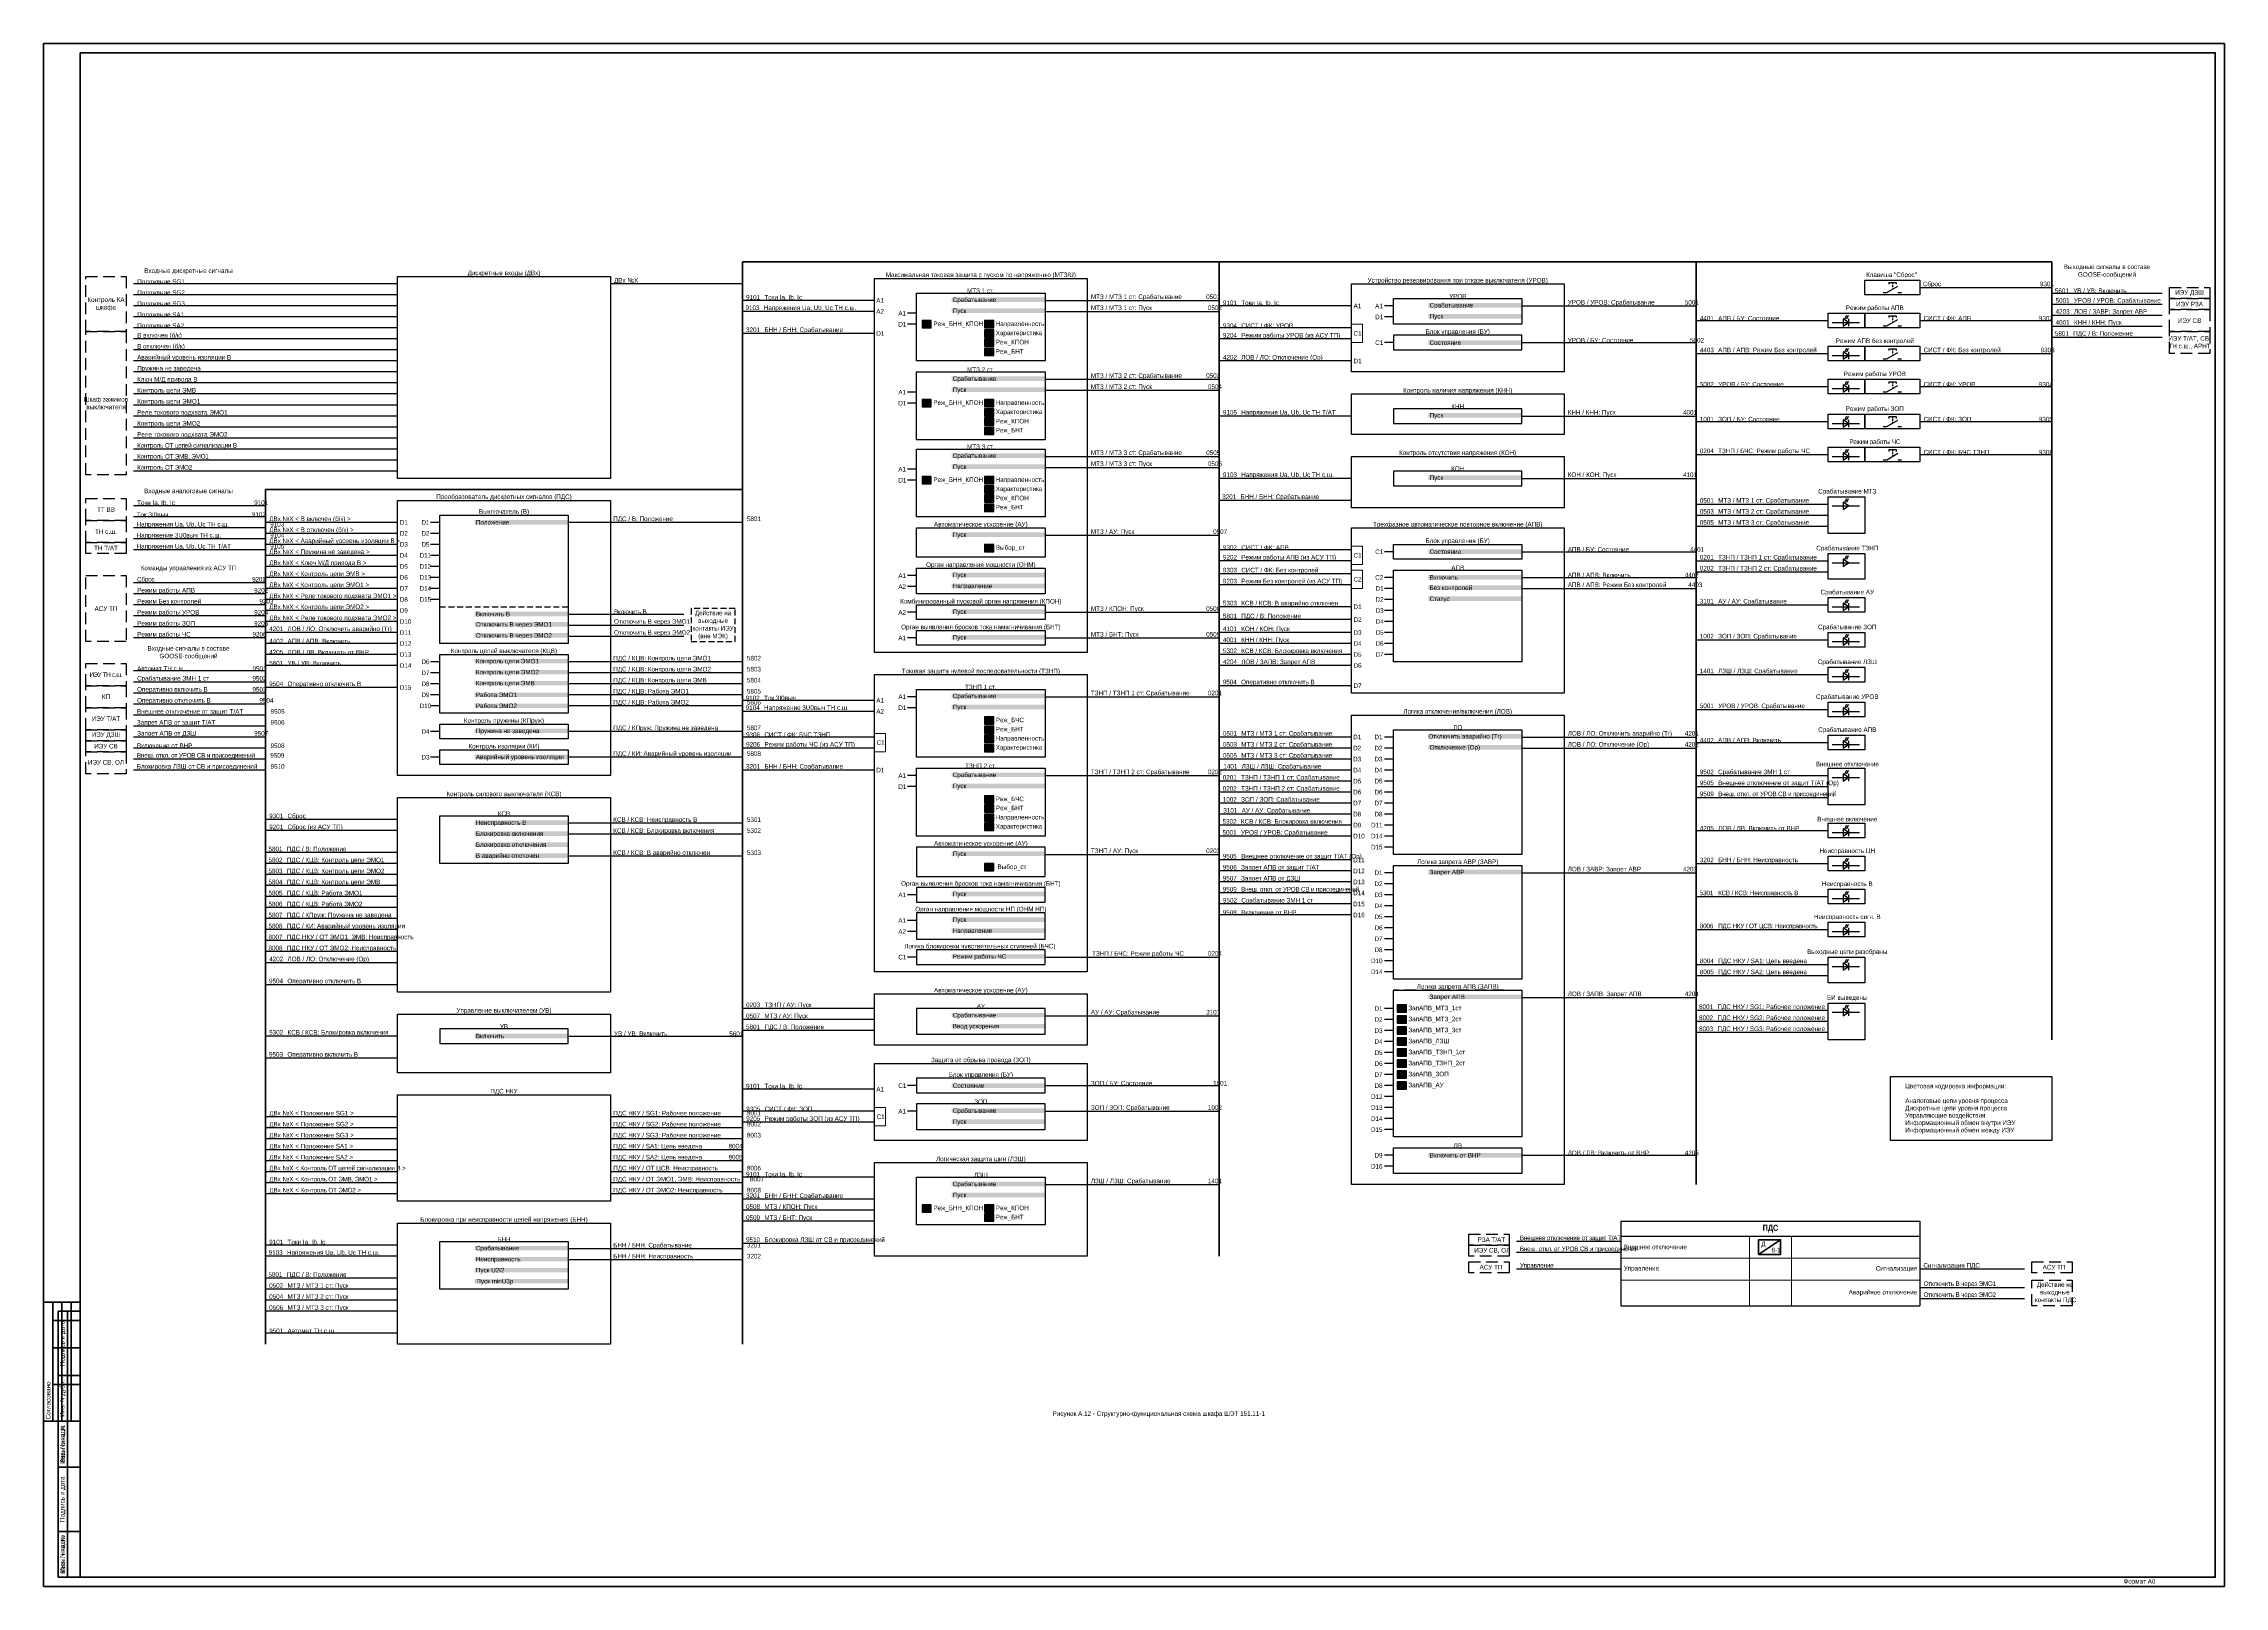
# Model space of a CAD drawing. Header units: millimetres. Extents: x 2179 to 12176, y -20554 to -12004.
# Drawn here: x 10690 to 11879, y -13826 to -12985 of the extents above; entities that cross this region are included whole.
import ezdxf
from ezdxf.enums import TextEntityAlignment as Align

# ---------------------------------------------------------------- set-up
doc = ezdxf.new("R2010")
doc.units = ezdxf.units.MM
doc.linetypes.add('HIDDEN2', pattern=[4.7625, 3.175, -1.5875])
doc.linetypes.add('штриховая2', pattern=[9.525, 6.35, -3.175])
for name, color, linetype, lineweight in [('GOOSE', 224, 'Continuous', 30), ('MMS', 190, 'Continuous', 30), ('Внутренняя шина', 4, 'Continuous', 70), ('Вход-Аналоги', 5, 'Continuous', 30), ('Дискретные входы', 134, 'Continuous', 30), ('Линии связи', 75, 'Continuous', 30), ('Основная', 7, 'Continuous', 30), ('Основная прерывистая', 7, 'штриховая2', 30), ('Основная сплошная', 7, 'Continuous', 30), ('Отключение_включение', 1, 'Continuous', 30), ('Сигналы внутр.', 13, 'Continuous', 30), ('Толстая', 7, 'Continuous', 53), ('Тонкая', 7, 'Continuous', 13), ('Цепи внешние', 134, 'Continuous', 30)]:
    doc.layers.add(name, color=color, linetype=linetype, lineweight=lineweight)
doc.layers.add('Рамка внешняя', color=8, linetype='Continuous', lineweight=40, plot=False)
doc.styles.add('2.5_Gost_RD', font='ARIALN.TTF', dxfattribs={"height": 2.5})
doc.styles.add('Narrow', font='ARIALN.TTF')
doc.styles.add('Табл дан', font='ARIALN.TTF')
doc.styles.add('Табл загол', font='ARIALNB.TTF')

# ---------------------------------------------------------------- blocks, each defined once
blk = doc.blocks.new('SW.3')
at = {"true_color": 0xadddf7}
h = blk.add_hatch(color=141, dxfattribs=at)
h.dxf.hatch_style = 1
h.paths.add_polyline_path([(5, 2), (0, 2), (0, -2), (5, -2)])
blk.add_lwpolyline([(5, 2), (0, 2), (0, -2), (5, -2)], close=True)
for points in [[(2, 1), (1, 1)], [(1, 0), (2, 0)], [(3, 0), (2, 1)], [(4, 0), (3, 0)], [(2, -1), (1, -1)]]:
    blk.add_lwpolyline(points)
blk = doc.blocks.new('SW.2')
at = {"true_color": 0xadddf7}
h = blk.add_hatch(color=141, dxfattribs=at)
h.dxf.hatch_style = 1
h.paths.add_polyline_path([(5, 2), (0, 2), (0, -2), (5, -2)])
blk.add_lwpolyline([(5, 2), (0, 2), (0, -2), (5, -2)], close=True)
for points in [[(1, 0), (2, 0)], [(2, 0), (3, 1)], [(3, 0), (4, 0)]]:
    blk.add_lwpolyline(points)
blk = doc.blocks.new('*T91')
at = {"color": 0, "linetype": 'ByBlock', "lineweight": 50, "transparency": 16777216}
for p, q in [((0, 0), (0, 85)), ((0, 85), (12, 85)), ((5, 0), (5, 85)), ((12, 0), (12, 85)), ((0, 60), (12, 60)), ((0, 25), (12, 25)), ((0, 0), (12, 0))]:
    blk.add_line(p, q, dxfattribs=at)
at = {"color": 0, "transparency": 16777216, "char_height": 2.5, "attachment_point": 5, "rotation": 90, "style": '2.5_Gost_RD'}
for s, insert, width in [('Инв. № подл.', (2.5, 72.5), 23), ('Подпись и дата', (2.5, 42.5), 33), ('Взам. инв. №', (2.5, 12.5), 23)]:
    blk.add_mtext(s, dxfattribs=dict(at, insert=insert, width=width))
blk = doc.blocks.new('*T92')
at = {"color": 0, "linetype": 'ByBlock', "lineweight": 50, "transparency": 16777216}
for p, q in [((0, 0), (0, 65)), ((0, 65), (20, 65)), ((5, 0), (5, 65)), ((20, 0), (20, 65)), ((5, 55), (20, 55)), ((5, 40), (20, 40)), ((5, 20), (20, 20)), ((0, 0), (20, 0))]:
    blk.add_line(p, q, dxfattribs=at)
at = {"color": 0, "linetype": 'ByBlock', "lineweight": -2, "transparency": 16777216}
for p, q in [((10, 0), (10, 65)), ((15, 0), (15, 65))]:
    blk.add_line(p, q, dxfattribs=at)
at = {"color": 0, "transparency": 16777216, "insert": (2.5, 1), "char_height": 2.5, "width": 63, "attachment_point": 4, "rotation": 90, "style": '2.5_Gost_RD'}
blk.add_mtext('Согласовано', dxfattribs=at)
blk = doc.blocks.new('*T93')
at = {"color": 0, "linetype": 'ByBlock', "lineweight": 50, "transparency": 16777216}
for p, q in [((0, 0), (0, 145)), ((0, 145), (12, 145)), ((5, 0), (5, 145)), ((12, 0), (12, 145)), ((0, 110), (12, 110)), ((0, 85), (12, 85)), ((0, 60), (12, 60)), ((0, 25), (12, 25)), ((0, 0), (12, 0))]:
    blk.add_line(p, q, dxfattribs=at)
at = {"color": 0, "transparency": 16777216, "char_height": 2.5, "attachment_point": 5, "rotation": 90, "style": '2.5_Gost_RD'}
for s, insert, width in [('{\\C256;Подпись и дата}', (2.5, 127.5), 33), ('{\\C256;Инв. N дубл.}', (2.5, 97.5), 23), ('{\\C256;Взам. инв. N}', (2.5, 72.5), 23), ('Подпись и дата', (2.5, 42.5), 33), ('Инв. N подл.', (2.5, 12.5), 23)]:
    blk.add_mtext(s, dxfattribs=dict(at, insert=insert, width=width))
blk = doc.blocks.new('*U90')
blk.add_lwpolyline([(0, 0), (1189, 0), (1189, 841), (0, 841)], close=True)
at = {"lineweight": 50}
blk.add_lwpolyline([(20, 836), (1184, 836), (1184, 5), (20, 5)], close=True, dxfattribs=at)
for name, p in [('*T92', (0, 90)), ('*T93', (8, 5)), ('*T91', (8, 5))]:
    blk.add_blockref(name, p)
at = {"style": '2.5_Gost_RD', "flags": 8}
blk.add_attdef('ФОРМАТ', text='', height=2.5, dxfattribs=at).set_placement((1134, 4), align=Align.TOP_LEFT)
blk = doc.blocks.new('*T154')
at = {"layer": 'Основная', "color": 0, "linetype": 'ByBlock', "lineweight": -2, "transparency": 16777216}
for p, q in [((0, 0), (163, 0)), ((0, 0), (0, -8)), ((163, 0), (163, -8))]:
    blk.add_line(p, q, dxfattribs=at)
at = {"layer": 'Основная', "color": 0, "linetype": 'ByBlock', "lineweight": 30, "transparency": 16777216}
for p, q in [((0, -8), (163, -8)), ((0, -8), (0, -46)), ((163, -8), (163, -46)), ((0, -46), (163, -46))]:
    blk.add_line(p, q, dxfattribs=at)
at = {"layer": 'Основная', "color": 0, "linetype": 'ByBlock', "lineweight": 18, "transparency": 16777216}
for p, q in [((70, -8), (70, -46)), ((93, -8), (93, -46)), ((0, -20), (163, -20)), ((0, -32), (163, -32))]:
    blk.add_line(p, q, dxfattribs=at)
at = {"layer": 'Основная', "color": 0, "transparency": 16777216}
for s, insert, char_height, width, attachment_point, style in [('{\\C256;ПДС}', (81.5, -4), 3.3, 160, 5, 'Табл загол'), ('Внешнее отключение', (1.5, -14), 2.5, 67, 4, 'Табл дан'), ('Управление', (1.5, -26), 2.5, 67, 4, 'Табл дан'), ('Сигнализация ', (161.5, -26), 2.5, 67, 6, 'Табл дан'), ('Аварийное отключение', (161.5, -39), 2.5, 67, 6, 'Табл дан')]:
    blk.add_mtext(s, dxfattribs=dict(at, insert=insert, char_height=char_height, width=width, attachment_point=attachment_point, style=style))

msp = doc.modelspace()

# ---------------------------------------------------------------- linework, layer by layer
at = {"layer": 'Внутренняя шина'}
for points in [[(11071, -13104), (11785, -13104)], [(11071, -13694), (11071, -13104)], [(11331, -13646), (11331, -13104)], [(11591, -13607), (11591, -13104)], [(11785, -13528), (11785, -13104)], [(10811, -13694), (10811, -13228)], [(10811, -13228), (11071, -13228)]]:
    msp.add_lwpolyline(points, dxfattribs=at)
at = {"layer": 'Линии связи', "ltscale": 0.5}
for points in [[(10883, -13116), (10739, -13116)], [(10883, -13122), (10739, -13122)], [(11071, -13116), (10999, -13116)], [(11143, -13125), (11071, -13125)], [(10883, -13128), (10739, -13128)], [(10883, -13134), (10739, -13134)], [(10883, -13140), (10739, -13140)], [(10883, -13146), (10739, -13146)], [(10883, -13152), (10739, -13152)], [(10883, -13158), (10739, -13158)], [(11403, -13158), (11331, -13158)], [(10883, -13164), (10739, -13164)], [(10883, -13170), (10739, -13170)], [(10883, -13176), (10739, -13176)], [(10883, -13182), (10739, -13182)], [(10883, -13188), (10739, -13188)], [(10883, -13194), (10739, -13194)], [(10883, -13200), (10739, -13200)], [(10883, -13206), (10739, -13206)], [(10883, -13212), (10739, -13212)], [(10883, -13218), (10739, -13218)], [(10811, -13237), (10739, -13237)], [(10883, -13246), (10811, -13246)], [(10883, -13252), (10811, -13252)], [(10883, -13258), (10811, -13258)], [(10883, -13264), (10811, -13264)], [(10811, -13279), (10739, -13279)], [(10883, -13270), (10811, -13270)], [(10883, -13276), (10811, -13276)], [(10883, -13282), (10811, -13282)], [(10883, -13288), (10811, -13288)], [(10883, -13294), (10811, -13294)], [(10883, -13300), (10811, -13300)], [(10883, -13306), (10811, -13306)], [(10883, -13312), (10811, -13312)], [(10883, -13318), (10811, -13318)], [(10883, -13324), (10811, -13324)], [(10811, -13339), (10739, -13339)], [(10883, -13336), (10811, -13336)], [(11403, -13335), (11331, -13335)], [(10811, -13345), (10739, -13345)], [(11143, -13343), (11071, -13343)], [(10811, -13363), (10739, -13363)], [(10883, -13426), (10811, -13426)], [(10883, -13432), (10811, -13432)], [(10883, -13438), (10811, -13438)], [(10883, -13444), (10811, -13444)], [(10883, -13450), (10811, -13450)], [(10883, -13456), (10811, -13456)], [(10883, -13462), (10811, -13462)], [(10883, -13468), (10811, -13468)], [(10883, -13486), (10811, -13486)], [(10883, -13498), (10811, -13498)], [(11143, -13555), (11071, -13555)], [(10883, -13570), (10811, -13570)], [(10883, -13576), (10811, -13576)], [(10883, -13582), (10811, -13582)], [(10883, -13588), (10811, -13588)], [(10883, -13594), (10811, -13594)], [(10883, -13600), (10811, -13600)], [(10883, -13606), (10811, -13606)], [(10883, -13612), (10811, -13612)], [(11143, -13603), (11071, -13603)], [(10883, -13640), (10811, -13640)], [(10883, -13658), (10811, -13658)], [(10883, -13664), (10811, -13664)], [(10883, -13670), (10811, -13670)], [(10883, -13676), (10811, -13676)], [(10883, -13688), (10811, -13688)]]:
    msp.add_lwpolyline(points, dxfattribs=at)
at = {"layer": 'Линии связи'}
for points in [[(11236, -13125), (11331, -13125)], [(11713, -13118), (11785, -13118)], [(11785, -13121), (11845, -13121)], [(11143, -13131), (11071, -13131)], [(11236, -13131), (11331, -13131)], [(11403, -13128), (11331, -13128)], [(11496, -13128), (11591, -13128)], [(11591, -13136), (11663, -13136)], [(11713, -13136), (11785, -13136)], [(11785, -13127), (11845, -13127)], [(11785, -13133), (11845, -13133)], [(11143, -13143), (11071, -13143)], [(11403, -13140), (11331, -13140)], [(11403, -13146), (11331, -13146)], [(11496, -13148), (11591, -13148)], [(11785, -13139), (11845, -13139)], [(11785, -13145), (11845, -13145)], [(11591, -13154), (11663, -13154)], [(11713, -13154), (11785, -13154)], [(11236, -13168), (11331, -13168)], [(11236, -13174), (11331, -13174)], [(11591, -13172), (11663, -13172)], [(11713, -13172), (11785, -13172)], [(11403, -13188), (11331, -13188)], [(11496, -13188), (11591, -13188)], [(11591, -13191), (11663, -13191)], [(11713, -13191), (11785, -13191)], [(11591, -13209), (11663, -13209)], [(11713, -13209), (11785, -13209)], [(11236, -13210), (11331, -13210)], [(11236, -13216), (11331, -13216)], [(11403, -13222), (11331, -13222)], [(11496, -13222), (11591, -13222)], [(10811, -13243), (10739, -13243)], [(11403, -13234), (11331, -13234)], [(11591, -13236), (11663, -13236)], [(11591, -13242), (11663, -13242)], [(10811, -13249), (10739, -13249)], [(10811, -13255), (10739, -13255)], [(11071, -13246), (10976, -13246)], [(11236, -13253), (11331, -13253)], [(11591, -13248), (11663, -13248)], [(10811, -13261), (10739, -13261)], [(11403, -13261), (11331, -13261)], [(11403, -13267), (11331, -13267)], [(11496, -13262), (11591, -13262)], [(11591, -13267), (11663, -13267)], [(11403, -13274), (11331, -13274)], [(11403, -13280), (11331, -13280)], [(11496, -13276), (11591, -13276)], [(11591, -13273), (11663, -13273)], [(10811, -13285), (10739, -13285)], [(10811, -13291), (10739, -13291)], [(11403, -13292), (11331, -13292)], [(11496, -13282), (11591, -13282)], [(11591, -13291), (11663, -13291)], [(10811, -13297), (10739, -13297)], [(10811, -13303), (10739, -13303)], [(10976, -13296), (11039, -13296)], [(10976, -13302), (11039, -13302)], [(11236, -13295), (11331, -13295)], [(11403, -13299), (11331, -13299)], [(10811, -13309), (10739, -13309)], [(10976, -13308), (11039, -13308)], [(11236, -13309), (11331, -13309)], [(11403, -13306), (11331, -13306)], [(11403, -13312), (11331, -13312)], [(11591, -13310), (11663, -13310)], [(10811, -13327), (10739, -13327)], [(11071, -13322), (10976, -13322)], [(11071, -13328), (10976, -13328)], [(11403, -13318), (11331, -13318)], [(11403, -13324), (11331, -13324)], [(10811, -13333), (10739, -13333)], [(11071, -13334), (10976, -13334)], [(11071, -13340), (10976, -13340)], [(11591, -13329), (11663, -13329)], [(10811, -13351), (10739, -13351)], [(11071, -13346), (10976, -13346)], [(11143, -13349), (11071, -13349)], [(11236, -13341), (11331, -13341)], [(11591, -13348), (11663, -13348)], [(10811, -13357), (10739, -13357)], [(11071, -13360), (10976, -13360)], [(11143, -13363), (11071, -13363)], [(11403, -13363), (11331, -13363)], [(11496, -13363), (11591, -13363)], [(10811, -13369), (10739, -13369)], [(10811, -13375), (10739, -13375)], [(11071, -13374), (10976, -13374)], [(11143, -13369), (11071, -13369)], [(11403, -13369), (11331, -13369)], [(11403, -13375), (11331, -13375)], [(11496, -13369), (11591, -13369)], [(11591, -13366), (11663, -13366)], [(10811, -13381), (10739, -13381)], [(11143, -13381), (11071, -13381)], [(11236, -13384), (11331, -13384)], [(11403, -13381), (11331, -13381)], [(11403, -13387), (11331, -13387)], [(11591, -13384), (11663, -13384)], [(11403, -13393), (11331, -13393)], [(11403, -13399), (11331, -13399)], [(11591, -13390), (11663, -13390)], [(11591, -13396), (11663, -13396)], [(10883, -13408), (10811, -13408)], [(11071, -13410), (10976, -13410)], [(11403, -13405), (11331, -13405)], [(11403, -13411), (11331, -13411)], [(10883, -13414), (10811, -13414)], [(11071, -13416), (10976, -13416)], [(11403, -13417), (11331, -13417)], [(11591, -13414), (11663, -13414)], [(11071, -13428), (10976, -13428)], [(11236, -13427), (11331, -13427)], [(11403, -13430), (11331, -13430)], [(11591, -13432), (11663, -13432)], [(11403, -13436), (11331, -13436)], [(11403, -13442), (11331, -13442)], [(11496, -13437), (11591, -13437)], [(11403, -13448), (11331, -13448)], [(11403, -13454), (11331, -13454)], [(11591, -13450), (11663, -13450)], [(11403, -13460), (11331, -13460)], [(11591, -13468), (11663, -13468)], [(10883, -13474), (10811, -13474)], [(10883, -13480), (10811, -13480)], [(11236, -13483), (11331, -13483)], [(11591, -13487), (11663, -13487)], [(11591, -13493), (11663, -13493)], [(11496, -13505), (11591, -13505)], [(11143, -13511), (11071, -13511)], [(11143, -13517), (11071, -13517)], [(11236, -13515), (11331, -13515)], [(11663, -13512), (11591, -13512)], [(11663, -13518), (11591, -13518)], [(10883, -13526), (10811, -13526)], [(10976, -13526), (11071, -13526)], [(11143, -13523), (11071, -13523)], [(11663, -13524), (11591, -13524)], [(10883, -13538), (10811, -13538)], [(11236, -13553), (11331, -13553)], [(11071, -13570), (10999, -13570)], [(11071, -13576), (10999, -13576)], [(11143, -13567), (11071.1, -13567)], [(11143, -13573), (11071.1, -13573)], [(11236, -13567), (11331, -13567)], [(11071, -13582), (10999, -13582)], [(11071, -13588), (10999, -13588)], [(11071, -13594), (10999, -13594)], [(11071, -13600), (10999, -13600)], [(11496, -13591), (11591, -13591)], [(11071, -13606), (10999, -13606)], [(11071, -13612), (10999, -13612)], [(11236, -13607), (11331, -13607)], [(11143, -13615), (11071, -13615)], [(11143, -13621), (11071, -13621)], [(11143, -13627), (11071, -13627)], [(10883, -13646), (10811, -13646)], [(11071, -13642), (10976, -13642)], [(11071, -13648), (10976, -13648)], [(11143, -13639), (11071, -13639)], [(11550, -13638), (11493, -13638)], [(11550, -13644), (11493, -13644)], [(11550, -13653), (11493, -13653)], [(11770, -13653), (11713, -13653)], [(11713, -13663), (11770, -13663)], [(11713, -13669), (11770, -13669)]]:
    msp.add_lwpolyline(points, dxfattribs=at)
at = {"layer": 'Основная', "linetype": 'HIDDEN2'}
msp.add_line((10906, -13292), (10976, -13292), dxfattribs=at)
at = {"layer": 'Основная'}
for points in [[(10883, -13112), (10999, -13112), (10999, -13222), (10883, -13222)], [(11143, -13113), (11259, -13113), (11259, -13317), (11143, -13317)], [(11683, -13114), (11713, -13114), (11713, -13122), (11683, -13122)], [(11166, -13121), (11236, -13121), (11236, -13158), (11166, -13158)], [(11403, -13116), (11519, -13116), (11519, -13164), (11403, -13164)], [(11426, -13124), (11496, -13124), (11496, -13138), (11426, -13138)], [(11663, -13132), (11683, -13132), (11683, -13140), (11663, -13140)], [(11683, -13132), (11713, -13132), (11713, -13140), (11683, -13140)], [(11496, -13144), (11426, -13144), (11426, -13152), (11496, -13152)], [(11663, -13150), (11683, -13150), (11683, -13158), (11663, -13158)], [(11683, -13150), (11713, -13150), (11713, -13158), (11683, -13158)], [(11166, -13164), (11236, -13164), (11236, -13201), (11166, -13201)], [(11663, -13168), (11683, -13168), (11683, -13176), (11663, -13176)], [(11683, -13168), (11713, -13168), (11713, -13176), (11683, -13176)], [(11403, -13176), (11519, -13176), (11519, -13198), (11403, -13198)], [(11496, -13184), (11426, -13184), (11426, -13192), (11496, -13192)], [(11663, -13187), (11683, -13187), (11683, -13195), (11663, -13195)], [(11683, -13187), (11713, -13187), (11713, -13195), (11683, -13195)], [(11166, -13206), (11236, -13206), (11236, -13243), (11166, -13243)], [(11663, -13205), (11683, -13205), (11683, -13213), (11663, -13213)], [(11683, -13205), (11713, -13205), (11713, -13213), (11683, -13213)], [(11403, -13210), (11519, -13210), (11519, -13238), (11403, -13238)], [(11496, -13218), (11426, -13218), (11426, -13226), (11496, -13226)], [(11663, -13232), (11683, -13232), (11683, -13252), (11663, -13252)], [(10883, -13234), (10999, -13234), (10999, -13384), (10883, -13384)], [(10906, -13242), (10976, -13242), (10976, -13312), (10906, -13312)], [(11166, -13249), (11236, -13249), (11236, -13265), (11166, -13265)], [(11403, -13249), (11519, -13249), (11519, -13339), (11403, -13339)], [(11426, -13258), (11496, -13258), (11496, -13266), (11426, -13266)], [(11663, -13263), (11683, -13263), (11683, -13277), (11663, -13277)], [(11166, -13271), (11236, -13271), (11236, -13285), (11166, -13285)], [(11426, -13272), (11496, -13272), (11496, -13322), (11426, -13322)], [(11166, -13291), (11236, -13291), (11236, -13299), (11166, -13299)], [(11663, -13287), (11683, -13287), (11683, -13295), (11663, -13295)], [(11166, -13305), (11236, -13305), (11236, -13313), (11166, -13313)], [(11663, -13306), (11683, -13306), (11683, -13314), (11663, -13314)], [(10906, -13318), (10976, -13318), (10976, -13350), (10906, -13350)], [(11663, -13325), (11683, -13325), (11683, -13333), (11663, -13333)], [(11143, -13329), (11259, -13329), (11259, -13491), (11143, -13491)], [(11166, -13337), (11236, -13337), (11236, -13374), (11166, -13374)], [(11403, -13351), (11519, -13351), (11519, -13607), (11403, -13607)], [(11663, -13344), (11683, -13344), (11683, -13352), (11663, -13352)], [(10906, -13356), (10976, -13356), (10976, -13364), (10906, -13364)], [(11426, -13359), (11496, -13359), (11496, -13427), (11426, -13427)], [(11663, -13362), (11683, -13362), (11683, -13370), (11663, -13370)], [(10906, -13370), (10976, -13370), (10976, -13378), (10906, -13378)], [(11166, -13380), (11236, -13380), (11236, -13417), (11166, -13417)], [(11663, -13380), (11683, -13380), (11683, -13400), (11663, -13400)], [(10883, -13396), (10999, -13396), (10999, -13502), (10883, -13502)], [(10906, -13406), (10976, -13406), (10976, -13432), (10906, -13432)], [(11663, -13410), (11683, -13410), (11683, -13418), (11663, -13418)], [(11236, -13423), (11166, -13423), (11166, -13439), (11236, -13439)], [(11426, -13433), (11496, -13433), (11496, -13495), (11426, -13495)], [(11663, -13428), (11683, -13428), (11683, -13436), (11663, -13436)], [(11236, -13445), (11166, -13445), (11166, -13453), (11236, -13453)], [(11663, -13446), (11683, -13446), (11683, -13454), (11663, -13454)], [(11236, -13458.9), (11166, -13458.9), (11166, -13473.1), (11236, -13473.1)], [(11663, -13464), (11683, -13464), (11683, -13472), (11663, -13472)], [(11236, -13479), (11166, -13479), (11166, -13487), (11236, -13487)], [(11663, -13483), (11683, -13483), (11683, -13497), (11663, -13497)], [(11143, -13503), (11259, -13503), (11259, -13531), (11143, -13531)], [(11426, -13501), (11496, -13501), (11496, -13581), (11426, -13581)], [(10883, -13514), (10999, -13514), (10999, -13546), (10883, -13546)], [(11236, -13511), (11166, -13511), (11166, -13525), (11236, -13525)], [(11663, -13508), (11683, -13508), (11683, -13528), (11663, -13528)], [(10976, -13522), (10906, -13522), (10906, -13530), (10976, -13530)], [(11143, -13541), (11259, -13541), (11259, -13583), (11143, -13583)], [(11236, -13549), (11166, -13549), (11166, -13557), (11236, -13557)], [(10883, -13558), (10999, -13558), (10999, -13616), (10883, -13616)], [(11236, -13563), (11166, -13563), (11166, -13577), (11236, -13577)], [(11426, -13587), (11496, -13587), (11496, -13601), (11426, -13601)], [(11143, -13595), (11259, -13595), (11259, -13646), (11143, -13646)], [(11166, -13603), (11236, -13603), (11236, -13629), (11166, -13629)], [(10883, -13628), (10999, -13628), (10999, -13694), (10883, -13694)], [(10906, -13638), (10976, -13638), (10976, -13664), (10906, -13664)]]:
    msp.add_lwpolyline(points, close=True, dxfattribs=at)
for points in [[(11166, -13132), (11161, -13132)], [(11166, -13138), (11161, -13138)], [(11426, -13128), (11421, -13128)], [(11426, -13134), (11421, -13134)], [(11426, -13148), (11421, -13148)], [(11166, -13175), (11161, -13175)], [(11166, -13181), (11161, -13181)], [(11166, -13217), (11161, -13217)], [(11166, -13223), (11161, -13223)], [(10906, -13246), (10901, -13246)], [(10906, -13252), (10901, -13252)], [(10906, -13258), (10901, -13258)], [(10906, -13264), (10901, -13264)], [(11426, -13262), (11421, -13262)], [(10906, -13270), (10901, -13270)], [(10906, -13276), (10901, -13276)], [(11166, -13275), (11161, -13275)], [(11166, -13281), (11161, -13281)], [(11426, -13276), (11421, -13276)], [(10906, -13282), (10901, -13282)], [(10906, -13288), (10901, -13288)], [(11426, -13282), (11421, -13282)], [(11426, -13288), (11421, -13288)], [(11166, -13295), (11161, -13295)], [(11426, -13294), (11421, -13294)], [(11426, -13300), (11421, -13300)], [(11166, -13309), (11161, -13309)], [(11426, -13306), (11421, -13306)], [(11426, -13312), (11421, -13312)], [(10906, -13322), (10901, -13322)], [(10906, -13328), (10901, -13328)], [(11426, -13318), (11421, -13318)], [(10906, -13334), (10901, -13334)], [(10906, -13340), (10901, -13340)], [(10906, -13346), (10901, -13346)], [(11166, -13341), (11161, -13341)], [(11166, -13347), (11161, -13347)], [(10906, -13360), (10901, -13360)], [(11426, -13363), (11421, -13363)], [(10906, -13374), (10901, -13374)], [(11426, -13369), (11421, -13369)], [(11426, -13375), (11421, -13375)], [(11166, -13384), (11161, -13384)], [(11426, -13381), (11421, -13381)], [(11426, -13387), (11421, -13387)], [(11166, -13390), (11161, -13390)], [(11426, -13393), (11421, -13393)], [(11426, -13399), (11421, -13399)], [(11426, -13405), (11421, -13405)], [(11426, -13411), (11421, -13411)], [(11426, -13417), (11421, -13417)], [(11426, -13423), (11421, -13423)], [(11426, -13437), (11421, -13437)], [(11426, -13443), (11421, -13443)], [(11166, -13449), (11161, -13449)], [(11426, -13449), (11421, -13449)], [(11426, -13455), (11421, -13455)], [(11166, -13463), (11161, -13463)], [(11166, -13469), (11161, -13469)], [(11426, -13461), (11421, -13461)], [(11426, -13467), (11421, -13467)], [(11166, -13483), (11161, -13483)], [(11426, -13473), (11421, -13473)], [(11426, -13479), (11421, -13479)], [(11426, -13485), (11421, -13485)], [(11426, -13491), (11421, -13491)], [(11426, -13511), (11421, -13511)], [(11426, -13517), (11421, -13517)], [(11426, -13523), (11421, -13523)], [(11426, -13529), (11421, -13529)], [(11426, -13535), (11421, -13535)], [(11426, -13541), (11421, -13541)], [(11166, -13553), (11161, -13553)], [(11426, -13547), (11421, -13547)], [(11426, -13553), (11421, -13553)], [(11426, -13559), (11421, -13559)], [(11426, -13565), (11421, -13565)], [(11166, -13567), (11161, -13567)], [(11426, -13571), (11421, -13571)], [(11426, -13577), (11421, -13577)], [(11426, -13591), (11421, -13591)], [(11426, -13597), (11421, -13597)]]:
    msp.add_lwpolyline(points, dxfattribs=at)
at = {"layer": 'Основная', "linetype": 'HIDDEN2'}
msp.add_lwpolyline([(11043, -13311), (11067, -13311), (11067, -13293), (11043, -13293)], close=True, dxfattribs=at)
at = {"layer": 'Основная прерывистая'}
msp.add_lwpolyline([(11486, -13501), (11426, -13501)], dxfattribs=at)
at = {"layer": 'Основная сплошная', "color": 0}
for p, q in [((11693, -13120.7), (11695, -13120.7)), ((11695, -13120.7), (11701, -13117.3)), ((11696, -13115.2), (11698, -13115.2)), ((11698, -13115.2), (11700, -13115.2)), ((11701, -13120.7), (11703, -13120.7)), ((11695, -13138.8), (11701, -13135.3)), ((11696, -13133.3), (11698, -13133.3)), ((11698, -13133.3), (11700, -13133.3)), ((11693, -13138.8), (11695, -13138.8)), ((11701, -13138.8), (11703, -13138.8)), ((11693, -13156.8), (11695, -13156.8)), ((11695, -13156.8), (11701, -13153.3)), ((11696, -13151.3), (11698, -13151.3)), ((11698, -13151.3), (11700, -13151.3)), ((11701, -13156.8), (11703, -13156.8)), ((11695, -13174.8), (11701, -13171.3)), ((11696, -13169.3), (11698, -13169.3)), ((11698, -13169.3), (11700, -13169.3)), ((11693, -13174.8), (11695, -13174.8)), ((11701, -13174.8), (11703, -13174.8)), ((11693, -13193.8), (11695, -13193.8)), ((11695, -13193.8), (11701, -13190.3)), ((11696, -13188.3), (11698, -13188.3)), ((11698, -13188.3), (11700, -13188.3)), ((11701, -13193.8), (11703, -13193.8)), ((11695, -13211.8), (11701, -13208.3)), ((11696, -13206.3), (11698, -13206.3)), ((11698, -13206.3), (11700, -13206.3)), ((11693, -13211.8), (11695, -13211.8)), ((11701, -13211.8), (11703, -13211.8))]:
    msp.add_line(p, q, dxfattribs=at)
at = {"layer": 'Основная сплошная', "ltscale": 0.35}
for p, q in [((11696, -13115.2), (11696, -13116.2)), ((11698, -13115.2), (11698, -13116.2)), ((11698, -13116.7), (11698, -13117.7)), ((11700, -13115.2), (11700, -13116.2)), ((11696, -13133.3), (11696, -13134.3)), ((11698, -13133.3), (11698, -13134.3)), ((11698, -13134.8), (11698, -13135.8)), ((11700, -13133.3), (11700, -13134.3)), ((11696, -13151.3), (11696, -13152.3)), ((11698, -13151.3), (11698, -13152.3)), ((11698, -13152.8), (11698, -13153.8)), ((11700, -13151.3), (11700, -13152.3)), ((11696, -13169.3), (11696, -13170.3)), ((11698, -13169.3), (11698, -13170.3)), ((11698, -13170.8), (11698, -13171.8)), ((11700, -13169.3), (11700, -13170.3)), ((11696, -13188.3), (11696, -13189.3)), ((11698, -13188.3), (11698, -13189.3)), ((11698, -13189.8), (11698, -13190.8)), ((11700, -13188.3), (11700, -13189.3)), ((11696, -13206.3), (11696, -13207.3)), ((11698, -13206.3), (11698, -13207.3)), ((11698, -13207.8), (11698, -13208.8)), ((11700, -13206.3), (11700, -13207.3))]:
    msp.add_line(p, q, dxfattribs=at)
at = {"layer": 'Основная сплошная', "color": 0, "linetype": 'HIDDEN2', "ltscale": 0.5}
for p, q in [((11698, -13118.4), (11698, -13119)), ((11698, -13136.4), (11698, -13137)), ((11698, -13154.4), (11698, -13155)), ((11698, -13172.4), (11698, -13173)), ((11698, -13191.4), (11698, -13192)), ((11698, -13209.4), (11698, -13210))]:
    msp.add_line(p, q, dxfattribs=at)
at = {"layer": 'Основная сплошная', "linetype": 'штриховая2'}
for points in [[(10735, -13142), (10713, -13142), (10713, -13112), (10735, -13112)], [(11871, -13124), (11849, -13124), (11849, -13118), (11871, -13118)], [(11871, -13130), (11849, -13130), (11849, -13124), (11871, -13124)], [(11871, -13142), (11849, -13142), (11849, -13130), (11871, -13130)], [(10735, -13220), (10713, -13220), (10713, -13142), (10735, -13142)], [(11871, -13154), (11849, -13154), (11849, -13142), (11871, -13142)], [(10735, -13245), (10713, -13245), (10713, -13233), (10735, -13233)], [(10735, -13257), (10713, -13257), (10713, -13245), (10735, -13245)], [(10735, -13263), (10713, -13263), (10713, -13257), (10735, -13257)], [(10735, -13311), (10713, -13311), (10713, -13275), (10735, -13275)], [(10735, -13335), (10713, -13335), (10713, -13323), (10735, -13323)], [(10735, -13347), (10713, -13347), (10713, -13335), (10735, -13335)], [(10735, -13359), (10713, -13359), (10713, -13347), (10735, -13347)], [(10735, -13365), (10713, -13365), (10713, -13359), (10735, -13359)], [(10735, -13371), (10713, -13371), (10713, -13365), (10735, -13365)], [(10735, -13383), (10713, -13383), (10713, -13371), (10735, -13371)], [(11489, -13640), (11467, -13640), (11467, -13634), (11489, -13634)], [(11489, -13646), (11467, -13646), (11467, -13640), (11489, -13640)], [(11489, -13655), (11467, -13655), (11467, -13649), (11489, -13649)], [(11796, -13655), (11774, -13655), (11774, -13649), (11796, -13649)], [(11796, -13673), (11774, -13673), (11774, -13659), (11796, -13659)]]:
    msp.add_lwpolyline(points, close=True, dxfattribs=at)
at = {"layer": 'Основная сплошная'}
for points in [[(11665.1, -13137), (11680.1, -13137)], [(11671.1, -13135), (11671.1, -13139), (11674.1, -13137), (11671.1, -13135)], [(11672.1, -13135), (11673.1, -13133)], [(11673.1, -13135), (11674.1, -13133)], [(11674.1, -13135), (11674.1, -13139)], [(11665.1, -13155), (11680.1, -13155)], [(11671.1, -13153), (11671.1, -13157), (11674.1, -13155), (11671.1, -13153)], [(11672.1, -13153), (11673.1, -13151)], [(11673.1, -13153), (11674.1, -13151)], [(11674.1, -13153), (11674.1, -13157)], [(11665.1, -13173), (11680.1, -13173)], [(11671.1, -13171), (11671.1, -13175), (11674.1, -13173), (11671.1, -13171)], [(11672.1, -13171), (11673.1, -13169)], [(11673.1, -13171), (11674.1, -13169)], [(11674.1, -13171), (11674.1, -13175)], [(11665.1, -13192), (11680.1, -13192)], [(11671.1, -13190), (11671.1, -13194), (11674.1, -13192), (11671.1, -13190)], [(11672.1, -13190), (11673.1, -13188)], [(11673.1, -13190), (11674.1, -13188)], [(11674.1, -13190), (11674.1, -13194)], [(11671.1, -13208), (11671.1, -13212), (11674.1, -13210), (11671.1, -13208)], [(11672.1, -13208), (11673.1, -13206)], [(11673.1, -13208), (11674.1, -13206)], [(11674.1, -13208), (11674.1, -13212)], [(11665.1, -13210), (11680.1, -13210)], [(11672.1, -13235), (11673.1, -13233)], [(11673.1, -13235), (11674.1, -13233)], [(11665.1, -13237), (11680.1, -13237)], [(11671.1, -13235), (11671.1, -13239), (11674.1, -13237), (11671.1, -13235)], [(11665.1, -13268), (11680.1, -13268)], [(11671.1, -13266), (11671.1, -13270), (11674.1, -13268), (11671.1, -13266)], [(11672.1, -13266), (11673.1, -13264)], [(11673.1, -13266), (11674.1, -13264)], [(11665.1, -13292), (11680.1, -13292)], [(11671.1, -13290), (11671.1, -13294), (11674.1, -13292), (11671.1, -13290)], [(11672.1, -13290), (11673.1, -13288)], [(11673.1, -13290), (11674.1, -13288)], [(11674.1, -13290), (11674.1, -13294)], [(11665.1, -13311), (11680.1, -13311)], [(11671.1, -13309), (11671.1, -13313), (11674.1, -13311), (11671.1, -13309)], [(11672.1, -13309), (11673.1, -13307)], [(11673.1, -13309), (11674.1, -13307)], [(11674.1, -13309), (11674.1, -13313)], [(11671.1, -13328), (11671.1, -13332), (11674.1, -13330), (11671.1, -13328)], [(11672.1, -13328), (11673.1, -13326)], [(11673.1, -13328), (11674.1, -13326)], [(11674.1, -13328), (11674.1, -13332)], [(11665.1, -13330), (11680.1, -13330)], [(11665.1, -13349), (11680.1, -13349)], [(11671.1, -13347), (11671.1, -13351), (11674.1, -13349), (11671.1, -13347)], [(11672.1, -13347), (11673.1, -13345)], [(11673.1, -13347), (11674.1, -13345)], [(11674.1, -13347), (11674.1, -13351)], [(11672.1, -13365), (11673.1, -13363)], [(11673.1, -13365), (11674.1, -13363)], [(11665.1, -13367), (11680.1, -13367)], [(11671.1, -13365), (11671.1, -13369), (11674.1, -13367), (11671.1, -13365)], [(11674.1, -13365), (11674.1, -13369)], [(11665.1, -13385), (11680.1, -13385)], [(11671.1, -13383), (11671.1, -13387), (11674.1, -13385), (11671.1, -13383)], [(11672.1, -13383), (11673.1, -13381)], [(11673.1, -13383), (11674.1, -13381)], [(11674.1, -13383), (11674.1, -13387)], [(11672.1, -13413), (11673.1, -13411)], [(11673.1, -13413), (11674.1, -13411)], [(11665.1, -13415), (11680.1, -13415)], [(11671.1, -13413), (11671.1, -13417), (11674.1, -13415), (11671.1, -13413)], [(11674.1, -13413), (11674.1, -13417)], [(11665.1, -13433), (11680.1, -13433)], [(11671.1, -13431), (11671.1, -13435), (11674.1, -13433), (11671.1, -13431)], [(11672.1, -13431), (11673.1, -13429)], [(11673.1, -13431), (11674.1, -13429)], [(11674.1, -13431), (11674.1, -13435)], [(11672.1, -13449), (11673.1, -13447)], [(11673.1, -13449), (11674.1, -13447)], [(11665.1, -13451), (11680.1, -13451)], [(11671.1, -13449), (11671.1, -13453), (11674.1, -13451), (11671.1, -13449)], [(11674.1, -13449), (11674.1, -13453)], [(11665.1, -13469), (11680.1, -13469)], [(11671.1, -13467), (11671.1, -13471), (11674.1, -13469), (11671.1, -13467)], [(11672.1, -13467), (11673.1, -13465)], [(11673.1, -13467), (11674.1, -13465)], [(11674.1, -13467), (11674.1, -13471)], [(11665.1, -13488), (11680.1, -13488)], [(11671.1, -13486), (11671.1, -13490), (11674.1, -13488), (11671.1, -13486)], [(11672.1, -13486), (11673.1, -13484)], [(11673.1, -13486), (11674.1, -13484)], [(11674.1, -13486), (11674.1, -13490)], [(11665.1, -13513), (11680.1, -13513)], [(11671.1, -13511), (11671.1, -13515), (11674.1, -13513), (11671.1, -13511)], [(11672.1, -13511), (11673.1, -13509)], [(11673.1, -13511), (11674.1, -13509)], [(11674.1, -13511), (11674.1, -13515)]]:
    msp.add_lwpolyline(points, dxfattribs=at)
for points in [[(11672.6, -13134, 0.5, 0, 0), (11673.1, -13133, 0, 0, 0)], [(11673.6, -13134, 0.5, 0, 0), (11674.1, -13133, 0, 0, 0)], [(11672.6, -13152, 0.5, 0, 0), (11673.1, -13151, 0, 0, 0)], [(11673.6, -13152, 0.5, 0, 0), (11674.1, -13151, 0, 0, 0)], [(11672.6, -13170, 0.5, 0, 0), (11673.1, -13169, 0, 0, 0)], [(11673.6, -13170, 0.5, 0, 0), (11674.1, -13169, 0, 0, 0)], [(11672.6, -13189, 0.5, 0, 0), (11673.1, -13188, 0, 0, 0)], [(11673.6, -13189, 0.5, 0, 0), (11674.1, -13188, 0, 0, 0)], [(11672.6, -13207, 0.5, 0, 0), (11673.1, -13206, 0, 0, 0)], [(11673.6, -13207, 0.5, 0, 0), (11674.1, -13206, 0, 0, 0)], [(11672.6, -13234, 0.5, 0, 0), (11673.1, -13233, 0, 0, 0)], [(11673.6, -13234, 0.5, 0, 0), (11674.1, -13233, 0, 0, 0)], [(11672.6, -13265, 0.5, 0, 0), (11673.1, -13264, 0, 0, 0)], [(11673.6, -13265, 0.5, 0, 0), (11674.1, -13264, 0, 0, 0)], [(11672.6, -13289, 0.5, 0, 0), (11673.1, -13288, 0, 0, 0)], [(11673.6, -13289, 0.5, 0, 0), (11674.1, -13288, 0, 0, 0)], [(11672.6, -13308, 0.5, 0, 0), (11673.1, -13307, 0, 0, 0)], [(11673.6, -13308, 0.5, 0, 0), (11674.1, -13307, 0, 0, 0)], [(11672.6, -13327, 0.5, 0, 0), (11673.1, -13326, 0, 0, 0)], [(11673.6, -13327, 0.5, 0, 0), (11674.1, -13326, 0, 0, 0)], [(11672.6, -13346, 0.5, 0, 0), (11673.1, -13345, 0, 0, 0)], [(11673.6, -13346, 0.5, 0, 0), (11674.1, -13345, 0, 0, 0)], [(11672.6, -13364, 0.5, 0, 0), (11673.1, -13363, 0, 0, 0)], [(11673.6, -13364, 0.5, 0, 0), (11674.1, -13363, 0, 0, 0)], [(11672.6, -13382, 0.5, 0, 0), (11673.1, -13381, 0, 0, 0)], [(11673.6, -13382, 0.5, 0, 0), (11674.1, -13381, 0, 0, 0)], [(11672.6, -13412, 0.5, 0, 0), (11673.1, -13411, 0, 0, 0)], [(11673.6, -13412, 0.5, 0, 0), (11674.1, -13411, 0, 0, 0)], [(11672.6, -13430, 0.5, 0, 0), (11673.1, -13429, 0, 0, 0)], [(11673.6, -13430, 0.5, 0, 0), (11674.1, -13429, 0, 0, 0)], [(11672.6, -13448, 0.5, 0, 0), (11673.1, -13447, 0, 0, 0)], [(11673.6, -13448, 0.5, 0, 0), (11674.1, -13447, 0, 0, 0)], [(11672.6, -13466, 0.5, 0, 0), (11673.1, -13465, 0, 0, 0)], [(11673.6, -13466, 0.5, 0, 0), (11674.1, -13465, 0, 0, 0)], [(11672.6, -13485, 0.5, 0, 0), (11673.1, -13484, 0, 0, 0)], [(11673.6, -13485, 0.5, 0, 0), (11674.1, -13484, 0, 0, 0)], [(11672.6, -13510, 0.5, 0, 0), (11673.1, -13509, 0, 0, 0)], [(11673.6, -13510, 0.5, 0, 0), (11674.1, -13509, 0, 0, 0)]]:
    msp.add_lwpolyline(points, format="xyseb", dxfattribs=at)
at = {"layer": 'Основная сплошная', "ltscale": 0.3}
msp.add_lwpolyline([(11697, -13548), (11785, -13548), (11785, -13583), (11697, -13583)], close=True, dxfattribs=at)
at = {"layer": 'Толстая'}
msp.add_line((11625, -13645), (11637, -13637), dxfattribs=at)
msp.add_lwpolyline([(11625, -13637), (11637, -13637), (11637, -13645), (11625, -13645)], close=True, dxfattribs=at)
at = {"layer": 'Тонкая'}
for points in [[(11403, -13138), (11409, -13138), (11409, -13148), (11403, -13148)], [(11403, -13259), (11409, -13259), (11409, -13269), (11403, -13269)], [(11403, -13272), (11409, -13272), (11409, -13282), (11403, -13282)], [(11143, -13361), (11149, -13361), (11149, -13371), (11143, -13371)], [(11143, -13565), (11149, -13565), (11149, -13575), (11143, -13575)]]:
    msp.add_lwpolyline(points, close=True, dxfattribs=at)

# ---------------------------------------------------------------- block references
msp.add_blockref('*T154', (11550, -13627))
at = {"layer": 'Основная'}
for name, p in [('SW.3', (11169, -13138)), ('SW.3', (11203, -13138)), ('SW.3', (11203, -13143)), ('SW.2', (11203, -13148)), ('SW.2', (11203, -13153)), ('SW.3', (11169, -13181)), ('SW.3', (11203, -13181)), ('SW.3', (11203, -13186)), ('SW.2', (11203, -13191)), ('SW.2', (11203, -13196)), ('SW.3', (11169, -13223)), ('SW.3', (11203, -13223)), ('SW.3', (11203, -13228)), ('SW.2', (11203, -13233)), ('SW.2', (11203, -13238)), ('SW.3', (11203, -13260)), ('SW.2', (11203, -13354)), ('SW.2', (11203, -13359)), ('SW.3', (11203, -13364)), ('SW.3', (11203, -13369)), ('SW.2', (11203, -13397)), ('SW.2', (11203, -13402)), ('SW.3', (11203, -13407)), ('SW.3', (11203, -13412)), ('SW.3', (11203, -13434)), ('SW.2', (11428, -13511)), ('SW.2', (11428, -13517)), ('SW.2', (11428, -13523)), ('SW.2', (11428, -13529)), ('SW.2', (11428, -13535)), ('SW.2', (11428, -13541)), ('SW.2', (11428, -13547)), ('SW.2', (11428, -13553)), ('SW.3', (11169, -13620)), ('SW.2', (11203, -13620)), ('SW.2', (11203, -13625))]:
    msp.add_blockref(name, p, dxfattribs=at)
at = {"layer": 'Рамка внешняя'}
msp.add_blockref('*U90', (10690, -13826), dxfattribs=at).add_auto_attribs({'ФОРМАТ': 'Формат А0'})

# ---------------------------------------------------------------- texts
at = {"layer": 'GOOSE', "char_height": 2.5}
for s, insert, width, attachment_point, style in [('5601^IУВ / УВ: Включить', (11786.6, -13121), 64.43, 7, 'Табл дан'), ('5001^IУРОВ / УРОВ: Срабатывание^I', (11787, -13127), 58, 7, 'Табл дан'), ('4203^IЛОВ / ЗАВР: Запрет АВР', (11787, -13133), 52, 7, 'Табл дан'), ('4001^IКНН / КНН: Пуск', (11787, -13139), 49, 7, 'Табл дан'), ('5801^IПДС / В: Положение', (11786.6, -13145), 58.43, 7, 'Табл дан'), ('Автомат ТН с.ш.^I^I^I^I   9501^I', (10741, -13327), 70, 7, 'Narrow'), ('Срабатывание {\\A1;ЗМН 1 ст^I^I^I   }9502^I', (10741, -13333), 70, 7, 'Narrow'), ('9504^IОперативно отключить В', (10813, -13336), 48.015, 7, 'Narrow'), ('\\A1;  9504{\\A0;^I  Оперативно отключить В\\A1;\\H1x;^I^I }', (11331, -13335), 70, 7, 'Narrow'), ('Внешнее отключение от защит Т/АТ^I   ^I   9505^I', (10740.9, -13351), 70.074, 7, 'Narrow'), ('\\pt40,50,60,70;Запрет АПВ от защит Т/АТ^I^I^I   9506^I', (10740.9, -13357), 70.074, 7, 'Narrow'), ('Запрет АПВ от ДЗШ^I^I^I^I   9507', (10741, -13363), 70, 7, 'Narrow'), ('\\pt30,40,50,60,70;Включение от ВНР^I^I^I^I   9508^I', (10740.9, -13369), 70.074, 7, 'Narrow'), ('{\\T0.95;Внеш. откл. от УРОВ СВ и присоединений^I   }9509^I', (10740.9, -13375), 70.074, 7, 'Narrow'), ('Блокировка ЛЗШ от СВ и присоединений^I   9510^I', (10740.9, -13381), 70.074, 7, 'Narrow'), ('9502^IСрабатывание {\\A1;ЗМН 1 ст}', (11593, -13384), 48, 7, 'Narrow'), ('9505^IВнешнее отключение от защит Т/АТ (Op)', (11593, -13390), 70, 7, 'Narrow'), ('9509^I{\\T0.95;Внеш. откл. от УРОВ СВ и присоединений}', (11593, -13396), 70, 7, 'Narrow'), ('9505^IВнешнее отключение от защит Т/АТ (Op)', (11332.9, -13430), 73.074, 7, 'Narrow'), ('\\pt10;9506^IЗапрет АПВ от защит Т/АТ', (11332.9, -13436), 73.074, 7, 'Narrow'), ('9507^IЗапрет АПВ от ДЗШ', (11332.9, -13442), 73.074, 7, 'Narrow'), ('9509^I{\\T0.95;Внеш. откл. от УРОВ СВ и присоединений}', (11332.9, -13448), 73.074, 7, 'Narrow'), ('9502^IСрабатывание {\\A1;ЗМН 1 ст}', (11333, -13454), 48, 7, 'Narrow'), ('\\pt10;9508^IВключение от ВНР', (11332.9, -13460), 73.074, 7, 'Narrow'), ('\\A1;  9504{\\A0;^I  Оперативно отключить В\\A1;\\H1x;^I^I }', (10811, -13498), 70, 7, 'Narrow'), ('\\A1;  9503{\\A0;^I  Оперативно включить В}^I^I ', (10811, -13538), 70, 7, 'Narrow'), ('\\A1;Информационный обмен между ИЭУ', (11705, -13576), 72, 1, 'Табл дан'), ('9510^IБлокировка ЛЗШ от СВ и присоединений', (11073, -13639), 70, 7, 'Narrow'), ('{\\T0.95;Внешнее отключение от защит Т/АТ}', (11494.9, -13638), 73.074, 7, 'Narrow'), ('{\\T0.95;Внеш. откл. от УРОВ СВ и присоединений}', (11494.9, -13644), 73.074, 7, 'Narrow'), ('9501^IАвтомат ТН с.ш.', (10813, -13688), 48, 7, 'Narrow')]:
    msp.add_mtext(s, dxfattribs=dict(at, insert=insert, width=width, attachment_point=attachment_point, style=style))
at = {"layer": 'GOOSE', "ltscale": 0.5, "char_height": 2.5, "width": 70, "attachment_point": 7, "style": 'Narrow'}
for s, insert in [('Оперативно включить В^I^I   ^I   9503^I', (10741, -13339)), ('Оперативно отключить В^I^I   ^I   9504^I', (10741, -13345))]:
    msp.add_mtext(s, dxfattribs=dict(at, insert=insert))
at = {"layer": 'MMS', "char_height": 2.5}
for s, insert, width, attachment_point, style in [('Сброс^I^I^I^I^I   ^I    9301^I', (11714.6, -13118), 70.356, 7, 'Narrow'), ('9304^IСИСТ / ФК: УРОВ', (11333, -13140), 48, 7, 'Narrow'), ('СИСТ / ФК: АПВ^I^I^I^I   9302^I', (11715, -13136), 70, 7, 'Narrow'), ('9204^IРежим работы УРОВ (из АСУ ТП)', (11333, -13146), 70, 7, 'Narrow'), ('СИСТ / ФК: Без контролей^I^I^I   9303^I', (11715, -13154), 70, 7, 'Narrow'), ('СИСТ / ФК: УРОВ^I^I^I^I   9304^I', (11715, -13172), 70, 7, 'Narrow'), ('СИСТ / ФК: ЗОП^I^I^I^I   9305^I', (11715, -13191), 70, 7, 'Narrow'), ('\\pt55,60;СИСТ / ФК: БЧС ТЗНП^I^I   9306', (11715, -13209), 70, 7, 'Narrow'), ('9302^IСИСТ / ФК: АПВ', (11333, -13261), 48, 7, 'Narrow'), ('9202^IРежим работы АПВ (из АСУ ТП)', (11333, -13267), 70, 7, 'Narrow'), ('{\\T0.95;Сброс^I^I^I^I^I^I   9201^I}', (10741, -13279), 70, 7, 'Narrow'), ('9303^IСИСТ / ФК: Без контролей', (11333, -13274), 67, 7, 'Narrow'), ('9203^IРежим Без контролей (из АСУ ТП)', (11333, -13280), 67, 7, 'Narrow'), ('Режим работы АПВ^I^I^I^I   9202^I', (10741, -13285), 70, 7, 'Narrow'), ('Режим Без контролей^I^I^I   ^I   9203^I', (10741, -13291), 70, 7, 'Narrow'), ('Режим работы УРОВ^I^I^I^I   9204^I', (10741, -13297), 70, 7, 'Narrow'), ('Режим работы ЗОП^I^I^I^I   9205^I', (10741, -13303), 70, 7, 'Narrow'), ('Режим работы ЧС^I^I   ^I^I   9206^I', (10741, -13309), 70, 7, 'Narrow'), ('9306^IСИСТ / ФК: БЧС ТЗНП^I', (11073, -13363), 58, 7, 'Narrow'), ('9206^IРежим работы ЧС (из АСУ ТП)', (11073, -13369), 58, 7, 'Narrow'), ('9301^IСброс', (10813, -13408), 58, 7, 'Narrow'), ('9201^IСброс (из АСУ ТП)', (10813, -13414), 58, 7, 'Narrow'), ('9305^IСИСТ / ФК: ЗОП', (11073.1, -13567), 48, 7, 'Narrow'), ('9205^IРежим работы ЗОП (из АСУ ТП)', (11073.1, -13573), 69.905, 7, 'Narrow'), ('\\A1;Управляющие воздействия', (11705, -13568), 72, 1, 'Табл дан'), ('{\\T0.95;Управление}', (11494.9, -13653), 55.074, 7, 'Narrow')]:
    msp.add_mtext(s, dxfattribs=dict(at, insert=insert, width=width, attachment_point=attachment_point, style=style))
at = {"layer": 'Вход-Аналоги', "char_height": 2.5}
for s, insert, width, attachment_point, style in [('9101^IТоки Ia, Ib, Ic', (11073, -13125), 48, 7, 'Narrow'), ('9101^IТоки Ia, Ib, Ic', (11333, -13128), 48, 7, 'Narrow'), ('9103^IНапряжения Ua, Ub, Uc ТН с.ш.', (11072.7, -13131), 53.265, 7, 'Narrow'), ('9105^IНапряжения Ua, Ub, Uc ТН Т/АТ', (11333, -13188), 70, 7, 'Narrow'), ('9103^IНапряжения Ua, Ub, Uc ТН с.ш.', (11333, -13222), 58, 7, 'Narrow'), ('Ток 3I0выч^I^I^I^I^I   9102', (10740.7, -13243), 70.265, 7, 'Narrow'), ('Токи Ia, Ib, Ic^I^I^I^I^I   9101', (10741, -13237), 70, 7, 'Narrow'), ('Напряжения Ua, Ub, Uc ТН с.ш.^I^I   9103^I', (10740.7, -13249), 70.265, 7, 'Narrow'), ('Напряжение 3U0выч ТН с.ш.^I^I^I   9104^I', (10740.7, -13255), 70.265, 7, 'Narrow'), ('Напряжения Ua, Ub, Uc ТН Т/АТ^I   ^I   9105^I', (10740.7, -13261), 70.265, 7, 'Narrow'), ('9102^IТок 3I0выч', (11072.8, -13343), 48, 7, 'Narrow'), ('9104^IНапряжение 3U0выч ТН с.ш.', (11072.8, -13349), 70.25, 7, 'Narrow'), ('9101^IТоки Ia, Ib, Ic', (11073, -13555), 48, 7, 'Narrow'), ('\\A1;Аналоговые цепи уровня процесса', (11705, -13560), 72, 1, 'Табл дан'), ('9101^IТоки Ia, Ib, Ic', (11073, -13603), 48, 7, 'Narrow'), ('9101^IТоки Ia, Ib, Ic', (10813, -13640), 48, 7, 'Narrow'), ('9103^IНапряжения Ua, Ub, Uc ТН с.ш.', (10812.7, -13646), 53.265, 7, 'Narrow')]:
    msp.add_mtext(s, dxfattribs=dict(at, insert=insert, width=width, attachment_point=attachment_point, style=style))
at = {"layer": 'Дискретные входы', "ltscale": 0.5, "char_height": 2.5, "width": 70, "attachment_point": 7, "style": 'Narrow'}
for s, insert in [('Положение SG1', (10741, -13116)), ('Положение SG2', (10741, -13122)), ('Положение SG3', (10741, -13128)), ('\\A1;Положение SA1', (10741, -13134)), ('\\A1;Положение SA2', (10741, -13140)), ('В включен (б/к)', (10741, -13146)), ('В отключен (б/к)', (10741, -13152)), ('\\pt10;Аварийный уровень изоляции В', (10741, -13158)), ('\\pt10;Пружина не заведена', (10741, -13164)), ('\\pt10;Ключ М/Д привода В', (10741, -13170)), ('Контроль цепи ЭМВ', (10741, -13176)), ('Контроль цепи ЭМО1', (10741, -13182)), ('Реле токового подхвата ЭМО1', (10741, -13188)), ('Контроль цепи ЭМО2', (10741, -13194)), ('Реле токового подхвата ЭМО2', (10741, -13200)), ('\\A1;{\\T0.95;Контроль ОТ цепей сигнализации В}', (10741, -13206)), ('\\A1;{\\T0.95;Контроль ОТ ЭМВ, ЭМО1}', (10741, -13212)), ('\\A1;{\\T0.95;Контроль ОТ ЭМО2}', (10741, -13218))]:
    msp.add_mtext(s, dxfattribs=dict(at, insert=insert))
at = {"layer": 'Основная', "style": 'Табл дан'}
for s, p in [('A1', (11144, -13125)), ('A2', (11144, -13131)), ('A1', (11156, -13132)), ('D1', (11156, -13138)), ('Реж_БНН_КПОН', (11175.1, -13137.7)), ('Направленность', (11209.1, -13137.7)), ('A1', (11404.2, -13128)), ('A1', (11416, -13128)), ('D1', (11416, -13134)), ('D1', (11144, -13143)), ('Характеристика', (11209.1, -13142.7)), ('Реж_КПОН', (11209.1, -13147.7)), ('C1', (11404.2, -13143)), ('C1', (11416, -13148)), ('Реж_БНТ', (11209.1, -13152.8)), ('D1', (11404.2, -13158)), ('A1', (11156, -13175)), ('D1', (11156, -13181)), ('Реж_БНН_КПОН', (11175.1, -13180.7)), ('Характеристика', (11209.1, -13185.7)), ('Направленность', (11209.1, -13180.7)), ('Реж_КПОН', (11209.1, -13190.8)), ('Реж_БНТ', (11209.1, -13195.7)), ('A1', (11156, -13217)), ('Реж_БНН_КПОН', (11175.1, -13222.7)), ('Направленность', (11209.1, -13222.7)), ('D1', (11156, -13223)), ('Характеристика', (11209.1, -13227.7)), ('Реж_КПОН', (11209.1, -13232.7)), ('D1', (10884.2, -13246)), ('D1', (10896, -13246)), ('Реж_БНТ', (11209.1, -13237.7)), ('D2', (10884.2, -13252)), ('D3', (10884.2, -13258)), ('D2', (10896, -13252)), ('D5', (10896, -13258)), ('D4', (10884.2, -13264)), ('D5', (10884.2, -13270)), ('D11', (10895, -13264)), ('D12', (10895, -13270)), ('Выбор_ст', (11209.1, -13259.7)), ('C1', (11404.2, -13264)), ('C1', (11416, -13262)), ('D6', (10884.2, -13276)), ('D7', (10884.2, -13282)), ('D13', (10895, -13276)), ('D14', (10895, -13282)), ('A1', (11156, -13275)), ('A2', (11156, -13281)), ('C2', (11404.2, -13277)), ('C2', (11416, -13276)), ('D1', (11416.2, -13282)), ('D8', (10884.2, -13288)), ('D9', (10884.2, -13294)), ('D15', (10895, -13288)), ('D1', (11404.2, -13292)), ('D2', (11416.2, -13288)), ('D3', (11416.2, -13294)), ('D10', (10884.2, -13300)), ('D11', (10884.2, -13306)), ('A2', (11156, -13295)), ('D2', (11404.2, -13299)), ('D3', (11404.2, -13306)), ('D4', (11416.2, -13300)), ('D5', (11416.2, -13306)), ('D12', (10884.2, -13312)), ('D13', (10884.2, -13318)), ('A1', (11156, -13309)), ('D4', (11404.2, -13312)), ('D5', (11404.2, -13318)), ('D6', (11416.2, -13312)), ('D7', (11416.2, -13318)), ('D14', (10884.2, -13324)), ('D6', (10896, -13322)), ('D7', (10896, -13328)), ('D6', (11404.2, -13324)), ('D15', (10884.2, -13336)), ('D8', (10896, -13334)), ('D9', (10896, -13340)), ('A1', (11156, -13341)), ('D7', (11404.2, -13335)), ('D10', (10895, -13346)), ('A1', (11144, -13343)), ('A2', (11144, -13349)), ('D1', (11156, -13347)), ('Реж_БЧС', (11209.1, -13353.7)), ('D4', (10896, -13360)), ('Реж_БНТ', (11209.1, -13358.7)), ('Направленность', (11209.1, -13363.7)), ('D1', (11404, -13363)), ('D3', (10896, -13374)), ('C1', (11144.2, -13366)), ('Характеристика', (11209.1, -13368.7)), ('D2', (11404, -13369)), ('D3', (11404, -13375)), ('D1', (11144, -13381)), ('A1', (11156, -13384)), ('D4', (11404, -13381)), ('D5', (11404, -13387)), ('D1', (11156, -13390)), ('Реж_БЧС', (11209.1, -13396.7)), ('D6', (11404, -13393)), ('D7', (11404, -13399)), ('Характеристика', (11209.1, -13411.7)), ('Реж_БНТ', (11209.1, -13401.7)), ('Направленность', (11209.1, -13406.7)), ('D8', (11404, -13405)), ('D9', (11404, -13411)), ('D10', (11404, -13417)), (' Выбор_ст', (11209.1, -13433.7)), ('D11', (11404, -13430)), ('D12', (11404, -13436)), ('D13', (11404, -13442)), ('D14', (11404, -13448)), ('A1', (11156, -13449)), ('D15', (11404, -13454)), ('D16', (11404, -13460)), ('A1', (11156, -13463)), ('A2', (11156, -13469)), ('C1', (11156, -13483)), ('ЗапАПВ_МТЗ_1ст', (11434.1, -13510.7)), ('ЗапАПВ_МТЗ_2ст', (11434.1, -13516.7)), ('ЗапАПВ_МТЗ_3ст', (11434.1, -13522.7)), ('ЗапАПВ_ЛЗШ', (11434.1, -13528.7)), ('ЗапАПВ_ТЗНП_1ст', (11434.1, -13534.7)), ('ЗапАПВ_ТЗНП_2ст', (11434.1, -13540.7)), ('A1', (11144, -13555)), ('C1', (11156, -13553)), ('ЗапАПВ_ЗОП', (11434.1, -13546.7)), ('ЗапАПВ_АУ', (11434.1, -13552.7)), ('A1', (11156, -13567)), ('C1', (11144.2, -13570)), ('Реж_БНН_КПОН', (11175.1, -13619.7)), ('Реж_КПОН', (11209.1, -13619.7)), ('Реж_БНТ', (11209.1, -13624.7))]:
    msp.add_text(s, height=2.5, dxfattribs=at).set_placement(p, align=Align.MIDDLE_LEFT)
for s, p in [('D1', (11420, -13363)), ('D2', (11420, -13369)), ('D3', (11420, -13375)), ('D4', (11420, -13381)), ('D5', (11420, -13387)), ('D6', (11420, -13393)), ('D7', (11420, -13399)), ('D11', (11420, -13411)), ('D8', (11420, -13405)), ('D14', (11420, -13417)), ('D15', (11420, -13423)), ('D1', (11420, -13437)), ('D2', (11420, -13443)), ('D3', (11420, -13449)), ('D4', (11420, -13455)), ('D5', (11420, -13461)), ('D6', (11420, -13467)), ('D7', (11420, -13473)), ('D8', (11420, -13479)), ('D10', (11420, -13485)), ('D14', (11420, -13491)), ('D1', (11420, -13511)), ('D2', (11420, -13517)), ('D3', (11420, -13523)), ('D4', (11420, -13529)), ('D5', (11420, -13535)), ('D6', (11420, -13541)), ('D7', (11420, -13547)), ('D8', (11420, -13553)), ('D12', (11420, -13559)), ('D13', (11420, -13565)), ('D14', (11420, -13571)), ('D15', (11420, -13577)), ('D9', (11420, -13591)), ('D16', (11420, -13597))]:
    msp.add_text(s, height=2.5, dxfattribs=at).set_placement(p, align=Align.MIDDLE_RIGHT)
at = {"layer": 'Основная', "char_height": 2.5}
for s, insert, width, attachment_point, style in [('\\pt55;Входные дискретные сигналы', (10769, -13110.8), 60, 8, 'Narrow'), ('Дискретные входы (ДВх)', (10941, -13112), 116, 8, 'Narrow'), ('Максимальная токовая защита с пуском по напряжению (МТЗ/U)', (11201, -13113), 116, 8, 'Narrow'), ('Устройство резервирования при отказе выключателя (УРОВ)', (11461, -13116), 116, 8, 'Narrow'), ('Клавиша "Сброс"', (11697.5, -13113), 29, 8, 'Narrow'), ('\\pt55;Выходные сигналы в составе GOOSE-сообщений', (11815, -13112.8), 60, 8, 'Narrow'), ('\\A1;МТЗ 1 ст.', (11201, -13121), 70, 8, 'Narrow'), ('УРОВ', (11461, -13124), 70, 8, 'Narrow'), ('Режим работы АПВ', (11688.4, -13131), 45, 8, 'Narrow'), ('\\A1;Блок управления (БУ)', (11461, -13144), 70, 8, 'Narrow'), ('Режим АПВ без контролей', (11688.4, -13149), 45, 8, 'Narrow'), ('\\A1;МТЗ 2 ст.', (11201, -13164), 70, 8, 'Narrow'), ('Контроль наличия напряжения (КНН)', (11461, -13176), 116, 8, 'Narrow'), ('Режим работы УРОВ', (11688.4, -13167), 45, 8, 'Narrow'), ('\\A1;КНН', (11461, -13184), 70, 8, 'Narrow'), ('Режим работы ЗОП', (11688.4, -13186), 45, 8, 'Narrow'), ('\\A1;МТЗ 3 ст.', (11201, -13206), 70, 8, 'Narrow'), ('Контроль отсутствия напряжения (КОН)', (11461, -13210), 116, 8, 'Narrow'), ('{\\T0.95;Режим работы ЧС}', (11688.4, -13204), 45, 8, 'Narrow'), ('\\A1;КОН', (11461, -13218), 70, 8, 'Narrow'), ('\\pt55;Входные аналоговые сигналы', (10769, -13230.8), 60, 8, 'Narrow'), ('Преобразователь дискретных сигналов (ПДС)', (10941, -13234), 116, 8, 'Narrow'), ('Срабатывание МТЗ', (11673.4, -13231), 45, 8, 'Narrow'), ('\\A1;Выключатель (В)', (10941, -13242), 70, 8, 'Narrow'), ('Автоматическое ускорение (АУ)', (11201, -13249), 70, 8, 'Narrow'), ('Трехфазное автоматическое повторное включение (АПВ)', (11461, -13249), 116, 8, 'Narrow'), ('\\A1;Блок управления (БУ)', (11461, -13258), 70, 8, 'Narrow'), ('Орган направления мощности (ОНМ)', (11201, -13271), 70, 8, 'Narrow'), ('Срабатывание ТЗНП', (11673.4, -13262), 45, 8, 'Narrow'), ('\\pt55;Команды управления из АСУ ТП', (10769, -13272.8), 60, 8, 'Narrow'), ('АПВ', (11461, -13272), 70, 8, 'Narrow'), ('Комбинированный пусковой орган напряжения (КПОН)', (11201, -13291), 82, 8, 'Narrow'), ('Срабатывание АУ', (11673.4, -13286), 45, 8, 'Narrow'), ('Действие на выходные контакты ИЭУ (вне МЭК)', (11055, -13302), 24, 5, 'Narrow'), ('Орган выявления бросков тока намагничивания (БНТ)', (11201, -13305), 82, 8, 'Narrow'), ('Срабатывание ЗОП', (11673.4, -13305), 45, 8, 'Narrow'), ('\\pt55;Входные сигналы в составе GOOSE-сообщений', (10769, -13320.8), 60, 8, 'Narrow'), ('\\A1;Контроль цепей выключателя (КЦВ)', (10941, -13318), 70, 8, 'Narrow'), ('Токовая защита нулевой последовательности (ТЗНП)', (11201, -13329), 116, 8, 'Narrow'), ('Срабатывание ЛЗШ', (11673.4, -13324), 45, 8, 'Narrow'), ('\\A1;ТЗНП 1 ст.', (11201, -13337), 70, 8, 'Narrow'), ('Срабатывание УРОВ', (11673.4, -13343), 45, 8, 'Narrow'), ('Логика отключения/включения (ЛОВ)', (11461, -13351), 116, 8, 'Narrow'), ('\\A1;Контроль пружины (КПруж)', (10941, -13356), 70, 8, 'Narrow'), ('ЛО', (11461, -13359), 70, 8, 'Narrow'), ('Срабатывание АПВ', (11673.4, -13361), 45, 8, 'Narrow'), ('\\A1;Контроль изоляции (КИ)', (10941, -13370), 70, 8, 'Narrow'), ('\\A1;ТЗНП 2 ст.', (11201, -13380), 70, 8, 'Narrow'), ('Внешнее отключение', (11673.4, -13379), 45, 8, 'Narrow'), ('\\A1;Контроль силового выключателя (КСВ)', (10941, -13396), 116, 8, 'Narrow'), ('КСВ', (10941, -13406), 70, 8, 'Narrow'), ('Внешнее включение', (11673.4, -13409), 45, 8, 'Narrow'), ('Автоматическое ускорение (АУ)', (11201, -13423), 70, 8, 'Narrow'), ('Неисправность ЦН', (11673.4, -13427), 45, 8, 'Narrow'), ('Логика запрета АВР (ЗАВР)', (11461, -13433), 70, 8, 'Narrow'), ('Орган выявления бросков тока намагничивания (БНТ)', (11201, -13444.8), 74, 8, 'Narrow'), ('Неисправность В', (11673.4, -13445), 45, 8, 'Narrow'), ('Орган направления мощности НП (ОНМ НП)', (11201, -13458.8), 70, 8, 'Narrow'), ('Неисправность сигн. В', (11673.4, -13463), 45, 8, 'Narrow'), ('Логика блокировки чувствительных ступеней (БЧС)', (11200.5, -13479), 79, 8, 'Narrow'), ('Выходные цепи разобраны', (11673.4, -13482), 45, 8, 'Narrow'), ('Автоматическое ускорение (АУ)', (11201, -13503), 116, 8, 'Narrow'), ('Логика запрета АПВ (ЗАПВ)', (11461, -13501), 70, 8, 'Narrow'), ('БИ выведены', (11673.4, -13507), 45, 8, 'Narrow'), ('Управление выключателем (УВ)', (10941, -13514), 116, 8, 'Narrow'), ('\\A1;АУ', (11201, -13511), 70, 8, 'Narrow'), ('\\A1;УВ', (10941, -13522), 70, 8, 'Narrow'), ('Защита от обрыва провода (ЗОП)', (11201, -13541), 116, 8, 'Narrow'), ('\\A1;Блок управления (БУ)', (11201, -13549), 70, 8, 'Narrow'), ('\\A1;Цветовая кодировка информации:', (11705, -13552), 132, 1, 'Табл дан'), ('ПДС НКУ', (10941, -13558), 116, 8, 'Narrow'), ('\\A1;ЗОП', (11201, -13563), 70, 8, 'Narrow'), ('ЛВ', (11461, -13587), 70, 8, 'Narrow'), ('Логическая защита шин (ЛЗШ)', (11201, -13595), 116, 8, 'Narrow'), ('\\A1;ЛЗШ', (11201, -13603), 70, 8, 'Narrow'), ('Блокировка при неисправности цепей напряжения (БНН)', (10941, -13628), 116, 8, 'Narrow'), ('\\A1;БНН', (10941, -13638), 70, 8, 'Narrow'), ('\\pi4.85999;РЗА Т/АТ', (11467, -13637), 22, 4, 'Narrow'), ('\\pi3.0208;ИЭУ СВ, ОЛ', (11467, -13643), 22, 4, 'Narrow'), ('\\pi5.91047;АСУ ТП', (11467, -13652), 22, 4, 'Narrow'), ('Сигнализация ПДС', (11714.9, -13653), 73.074, 7, 'Narrow'), ('\\pi2.78632;Действие на \\P\\pi4.3322;выходные \\P\\pi1.70686;контакты ПДС', (11774, -13666), 22, 4, 'Narrow'), ('\\pi5.91047;АСУ ТП', (11774, -13652), 22, 4, 'Narrow'), ('\\pt55;Рисунок А.12 - Структурно-функциональная схема шкафа ШЭТ 151.11-1', (11298, -13733.8), 974, 8, 'Narrow')]:
    msp.add_mtext(s, dxfattribs=dict(at, insert=insert, width=width, attachment_point=attachment_point, style=style))
at = {"layer": 'Основная', "char_height": 2.5, "width": 51, "attachment_point": 4, "style": 'Narrow', "bg_fill": 1, "box_fill_scale": 1, "bg_fill_color": 9, "bg_fill_transparency": 0}
for s, insert in [('\\pl0.67568;Срабатывание', (11185, -13125)), ('\\pl0.67568;Срабатывание', (11445, -13128)), ('\\pl0.67568;Пуск', (11185, -13131)), ('\\pl0.67568;Пуск', (11445, -13134)), ('\\pl0.67568;Состояние', (11445, -13148)), ('\\pl0.67568;Срабатывание', (11185, -13168)), ('\\pl0.67568;Пуск', (11185, -13174)), ('\\pl0.67568;Пуск', (11445, -13188)), ('\\pl0.67568;Срабатывание', (11185, -13210)), ('\\pl0.67568;Пуск', (11185, -13216)), ('\\pl0.67568;Пуск', (11445, -13222)), ('\\pl0.67568;Положение', (10925, -13246)), ('\\pl0.67568;Пуск', (11185, -13253)), ('\\pl0.67568;Состояние', (11445, -13262)), ('\\pl0.67568;Пуск', (11185, -13275)), ('\\pl0.67568;Направление', (11185, -13281)), ('\\pl0.67568;Включить', (11445, -13276)), ('\\pl0.67568;Без контролей', (11445, -13282)), ('\\pl0.67568;Статус', (11445, -13288)), ('\\pl0.67568;Включить В', (10925, -13296)), ('\\pl0.67568;Отключить В через ЭМО1', (10925, -13302)), ('\\pl0.67568;Пуск', (11185, -13295)), ('\\pl0.67568;Отключить В через ЭМО2', (10925, -13308)), ('\\pl0.67568;Пуск', (11185, -13309)), ('\\pl0.67568;Контроль цепи ЭМО1', (10925, -13322)), ('\\pl0.67568;Контроль цепи ЭМО2', (10925, -13328)), ('\\pl0.67568;Контроль цепи ЭМВ', (10925, -13334)), ('\\pl0.67568;Работа ЭМО1', (10925, -13340)), ('\\pl0.67568;Срабатывание', (11185, -13341)), ('\\pl0.67568;Работа ЭМО2', (10925, -13346)), ('\\pl0.67568;Пуск', (11185, -13347)), ('\\pl0.67568;Пружина не заведена', (10925, -13360)), ('Отключить аварийно (Tr)', (11445, -13363)), ('\\pl0.67568;Аварийный уровень изоляции', (10925, -13374.2)), ('\\pl0.67568;Отключение (Op)', (11445, -13369)), ('\\pl0.67568;Срабатывание', (11185, -13384)), ('\\pl0.67568;Пуск', (11185, -13390)), ('\\pl0.67568;Неисправность В', (10925, -13410)), ('\\pl0.67568;Блокировка включения', (10925, -13416)), ('\\pl0.67568;Блокировка отключения', (10925, -13422)), ('\\pl0.67568;В аварийно отключен', (10925, -13428)), ('\\pl0.67568;Пуск', (11185, -13427)), ('\\pl0.67568;Запрет АВР', (11445, -13437)), ('\\pl0.67568;Пуск', (11185, -13448.9)), ('\\pl0.67568;Пуск', (11185, -13462.9)), ('\\pl0.67568;Направление', (11185, -13468.9)), ('\\pl0.67568;Режим работы ЧС', (11185, -13483)), ('\\pl0.67568;Запрет АПВ', (11445, -13505)), ('\\pl0.67568;Срабатывание', (11185, -13515)), ('\\pl0.67568;Включить', (10925, -13526)), ('\\pl0.67568;Ввод ускорения', (11185, -13521)), ('\\pl0.67568;Состояние', (11185, -13553)), ('\\pl0.67568;Срабатывание', (11185, -13567)), ('\\pl0.67568;Пуск', (11185, -13573)), ('\\pl0.67568;Включить от ВНР', (11445, -13591)), ('\\pl0.67568;Срабатывание', (11185, -13607)), ('\\pl0.67568;Пуск', (11185, -13613)), ('\\pl0.67568;Срабатывание', (10925, -13642)), ('\\pl0.67568;Неисправность', (10925, -13648)), ('\\pl0.67568;Пуск U2I2', (10925, -13654)), (' Пуск {\\A1;minU3p}', (10925, -13660))]:
    msp.add_mtext(s, dxfattribs=dict(at, insert=insert))
at = {"layer": 'Основная сплошная', "char_height": 2.5, "width": 22, "attachment_point": 5, "style": 'Narrow'}
for s, insert in [('\\pt55;Контроль КА шкафа', (10724, -13127)), ('\\pt55;ИЭУ ДЗШ', (11860, -13121)), ('\\pt55;ИЭУ РЗА', (11860, -13127)), ('\\pt55;ИЭУ СВ', (11860, -13136)), ('\\pt55;ИЭУ Т/АТ, СВ, ТН с.ш., АРНТ', (11860, -13148)), ('\\pt55;Шкаф зажимов выключателя', (10724, -13181)), ('\\pt55;ТТ ВВ', (10724, -13239)), ('\\pt55;ТН с.ш.', (10724, -13251)), ('\\pt55;ТН Т/АТ', (10724, -13260)), ('\\pt55;АСУ ТП', (10724, -13293)), ('\\pt55;{\\T0.9;ИЭУ ТН с.ш.}', (10724, -13329)), ('\\pt55;КП', (10724, -13341)), ('\\pt55;ИЭУ Т/АТ', (10724, -13353)), ('\\pt55;ИЭУ ДЗШ', (10724, -13362)), ('\\pt55;ИЭУ СВ, ОЛ', (10724, -13377)), ('\\pt55;ИЭУ СВ', (10724, -13368))]:
    msp.add_mtext(s, dxfattribs=dict(at, insert=insert))
at = {"layer": 'Отключение_включение', "color": 0, "char_height": 2.5, "attachment_point": 1, "style": 'Narrow'}
for s, insert in [('Д', (11626.5, -13638.1)), ('8-1', (11632.1, -13641.4))]:
    msp.add_mtext_dynamic_manual_height_columns(s, width=6.68, gutter_width=173.6, heights=[0], dxfattribs=dict(at, insert=insert))
at = {"layer": 'Сигналы внутр.', "char_height": 2.5}
for s, insert, width, attachment_point, style in [('ДВх №X', (11001, -13116), 58, 7, 'Narrow'), ('МТЗ / {\\A1;МТЗ 1 ст: Срабатывание^I^I   }0501^I', (11261, -13125), 70, 7, 'Табл дан'), ('УРОВ / УРОВ: Срабатывание^I^I^I   5001^I', (11521, -13128), 70, 7, 'Табл дан'), ('МТЗ / {\\A1;МТЗ 1 ст: Пуск^I^I^I^I   }0502^I', (11261, -13131), 70, 7, 'Табл дан'), ('4401^IАПВ / БУ: Состояние', (11593, -13136), 48, 7, 'Narrow'), ('3201^IБНН / БНН: Срабатывание', (11073, -13143), 70, 7, 'Narrow'), ('УРОВ / БУ: Состояние^I^I^I   ^I   5002^I', (11521, -13148), 70, 7, 'Табл дан'), ('4403^IАПВ / АПВ: Режим Без контролей', (11593, -13154), 70, 7, 'Narrow'), ('МТЗ / {\\A1;МТЗ 2 ст: Срабатывание^I^I   }0503^I', (11261, -13168), 70, 7, 'Табл дан'), ('МТЗ / {\\A1;МТЗ 2 ст: Пуск^I^I^I^I   }0504^I', (11261, -13174), 70, 7, 'Табл дан'), ('5002^IУРОВ / БУ: Состояние', (11593, -13172), 70, 7, 'Narrow'), ('КНН / КНН: Пуск^I^I^I^I   4001^I', (11521, -13188), 70, 7, 'Табл дан'), ('1001^IЗОП / БУ: Состояние', (11593, -13191), 48, 7, 'Narrow'), ('МТЗ / {\\A1;МТЗ 3 ст: Срабатывание^I^I   }0505^I', (11261, -13210), 70, 7, 'Табл дан'), ('0204^IТЗНП / БЧС{\\A1;: }Режим работы ЧС', (11593, -13209), 70, 7, 'Narrow'), ('МТЗ / {\\A1;МТЗ 3 ст: Пуск^I^I^I^I   }0506^I', (11261, -13216), 70, 7, 'Табл дан'), ('КОН / КОН: Пуск^I^I^I^I   4101^I', (11521, -13222), 70, 7, 'Табл дан'), ('3201^IБНН / БНН: Срабатывание', (11332.6, -13234), 58.43, 7, 'Табл дан'), ('0501^IМТЗ / {\\A1;МТЗ 1 ст: Срабатывание}', (11593, -13236), 70, 7, 'Narrow'), ('ПДС / В: Положение{\\A1;^I^I^I   ^I   }5801', (11000.6, -13246), 70.43, 7, 'Табл дан'), ('0503^IМТЗ / {\\A1;МТЗ 2 ст: Срабатывание}', (11593, -13242), 70, 7, 'Narrow'), ('0505^IМТЗ / {\\A1;МТЗ 3 ст: Срабатывание}', (11593, -13248), 70, 7, 'Narrow'), ('МТЗ / АУ: Пуск^I^I^I^I   ^I   0507^I', (11261, -13253), 70, 7, 'Табл дан'), ('АПВ / БУ: Состояние^I^I^I   ^I   4401^I', (11521, -13262), 70, 7, 'Табл дан'), ('0201^IТЗНП / {\\A1;ТЗНП 1 ст: }Срабатывание', (11593, -13267), 70, 7, 'Narrow'), ('АПВ / АПВ: Включить^I^I^I^I   4402^I', (11521, -13276), 70, 7, 'Табл дан'), ('АПВ / АПВ: Режим Без контролей^I  ^I   4403^I', (11521, -13282), 70, 7, 'Табл дан'), ('0202^IТЗНП / {\\A1;ТЗНП 2 ст: }Срабатывание', (11593, -13273), 70, 7, 'Narrow'), ('МТЗ / КПОН: Пуск^I^I^I^I   0508^I', (11261, -13295), 70, 7, 'Табл дан'), ('5303^IКСВ / КСВ: В аварийно отключен', (11333, -13292), 70, 7, 'Narrow'), ('3101^IАУ / АУ: Срабатывание', (11593, -13291), 48, 7, 'Narrow'), ('5801^IПДС / В: Положение', (11333, -13299), 63, 7, 'Narrow'), ('4101^IКОН / КОН: Пуск', (11333, -13306), 48, 7, 'Narrow'), ('МТЗ / БНТ: Пуск^I^I^I^I   0509^I', (11261, -13309), 70, 7, 'Табл дан'), ('4001^IКНН / КНН: Пуск', (11333, -13312), 63, 7, 'Narrow'), ('5302^IКСВ / КСВ: Блокировка включения', (11333, -13318), 63, 7, 'Narrow'), ('1002^IЗОП / ЗОП: Срабатывание', (11593, -13310), 48, 7, 'Narrow'), ('5601^IУВ / УВ: Включить', (10813, -13324), 48.015, 7, 'Narrow'), ('ПДС / КЦВ: Контроль цепи ЭМО1^I^I   5802', (11000.6, -13322), 70.43, 7, 'Табл дан'), ('ПДС / КЦВ: Контроль цепи ЭМО2^I^I   5803', (11000.6, -13328), 70.43, 7, 'Табл дан'), ('4204^IЛОВ / ЗАПВ: Запрет АПВ', (11333, -13324), 70, 7, 'Narrow'), ('1401^IЛЗШ / ЛЗШ: Срабатывание', (11593, -13329), 48, 7, 'Narrow'), ('ПДС / КЦВ: Контроль цепи ЭМВ^I^I   5804', (11000.6, -13334), 70.43, 7, 'Табл дан'), ('ПДС / КЦВ: Работа ЭМО1^I^I^I   5805', (11000.6, -13340), 70.43, 7, 'Табл дан'), ('ТЗНП / {\\A1;ТЗНП 1 ст: }Срабатывание^I^I   0201^I', (11261, -13341), 70, 7, 'Табл дан'), ('ПДС / КЦВ: Работа ЭМО2^I^I^I   5806', (11000.6, -13346), 70.43, 7, 'Табл дан'), ('5001^IУРОВ / УРОВ: Срабатывание', (11593, -13348), 70, 7, 'Narrow'), ('ПДС / КПруж: Пружина не заведена^I   ^I   5807', (11000.6, -13360), 70.43, 7, 'Табл дан'), ('0501^IМТЗ / {\\A1;МТЗ 1 ст: Срабатывание}', (11333, -13363), 70, 7, 'Табл дан'), ('ЛОВ / ЛО: Отключить аварийно (Tr)^I^I   4201^I', (11521, -13363), 70, 7, 'Табл дан'), ('4402^IАПВ / АПВ: Включить', (11593, -13366), 48, 7, 'Narrow'), ('ПДС / КИ: Аварийный уровень изоляции^I   5808', (11000.6, -13374), 70.43, 7, 'Табл дан'), ('0503^IМТЗ / {\\A1;МТЗ 2 ст: Срабатывание}', (11333, -13369), 70, 7, 'Табл дан'), ('0505^IМТЗ / {\\A1;МТЗ 3 ст: Срабатывание}', (11333, -13375), 70, 7, 'Табл дан'), ('ЛОВ / ЛО: Отключение (Op)^I^I^I   4202^I', (11521, -13369), 70, 7, 'Табл дан'), ('3201^IБНН / БНН: Срабатывание', (11073, -13381), 70, 7, 'Narrow'), ('ТЗНП / {\\A1;ТЗНП 2 ст: }Срабатывание^I^I   0202^I', (11261, -13384), 70, 7, 'Табл дан'), ('0201^IТЗНП / {\\A1;ТЗНП 1 ст: }Срабатывание', (11332.9, -13387), 70.074, 7, 'Narrow'), ('1401^IЛЗШ / ЛЗШ: Срабатывание', (11333.2, -13381), 49, 7, 'Табл дан'), ('0202^IТЗНП / {\\A1;ТЗНП 2 ст: }Срабатывание', (11332.9, -13393), 70.074, 7, 'Narrow'), ('1002^IЗОП / ЗОП: Срабатывание', (11332.9, -13399), 48, 7, 'Narrow'), ('КСВ / КСВ: Неисправность В^I^I   ^I   5301', (11000.6, -13410), 71.43, 7, 'Табл дан'), ('5302^IКСВ / КСВ: Блокировка включения', (11332.8, -13411), 63, 7, 'Narrow'), ('3101^IАУ / АУ: Срабатывание', (11333.2, -13405), 49, 7, 'Табл дан'), ('4205^IЛОВ / ЛВ: Включить от ВНР', (11593, -13414), 48, 7, 'Narrow'), ('5801^IПДС / В: Положение^I', (10812.6, -13426), 70.43, 7, 'Табл дан'), ('КСВ / КСВ: Блокировка включения^I^I   5302', (11000.6, -13416), 71.43, 7, 'Табл дан'), ('ТЗНП / АУ{\\A1;: }Пуск^I^I^I^I   0203^I', (11261, -13427), 70, 7, 'Табл дан'), ('5001^IУРОВ / УРОВ: Срабатывание', (11332.8, -13417), 63, 7, 'Narrow'), ('5802^IПДС / КЦВ: Контроль цепи ЭМО1', (10812.6, -13432), 70.43, 7, 'Табл дан'), ('5803^IПДС / КЦВ: Контроль цепи ЭМО2', (10812.6, -13438), 70.43, 7, 'Табл дан'), ('КСВ / КСВ: В аварийно отключен^I^I   5303', (11000.6, -13428), 70.43, 7, 'Табл дан'), ('ЛОВ / ЗАВР: Запрет АВР^I   ^I^I   4203^I', (11521, -13437), 70, 7, 'Табл дан'), ('3202^IБНН / БНН: Неисправность', (11593, -13432), 70, 7, 'Narrow'), ('5804^IПДС / КЦВ: Контроль цепи ЭМВ', (10812.6, -13444), 70.43, 7, 'Табл дан'), ('5805^IПДС / КЦВ: Работа ЭМО1', (10812.6, -13450), 70.43, 7, 'Табл дан'), ('{\\T0.95;5301^IКСВ / КСВ: Неисправность В}', (11593, -13450), 70, 7, 'Narrow'), ('5806^IПДС / КЦВ: Работа ЭМО2 ', (10812.6, -13456), 70.43, 7, 'Табл дан'), ('5807^IПДС / КПруж: Пружина не заведена', (10812.6, -13462), 70.43, 7, 'Табл дан'), ('5808^IПДС / КИ: Аварийный уровень изоляции', (10812.6, -13468), 70.43, 7, 'Табл дан'), ('\\A1;8007{\\A0;\\T0.95;^I\\T1;ПДС НКУ / ОТ ЭМО1, ЭМВ: Неисправность}', (10812.6, -13474), 70.43, 7, 'Табл дан'), ('{\\T0.95;8006^IПДС НКУ / \\A1;ОТ ЦСВ\\A0;: Неисправность}', (11593, -13468), 70, 7, 'Narrow'), ('\\A1;8008{\\A0;^IПДС НКУ / ОТ ЭМО2: Неисправность\\A1;\\H1x;^I   }', (10812.6, -13480), 70.43, 7, 'Табл дан'), ('\\pl0.67568;ТЗНП / БЧС{\\A1;: }Режим работы ЧС^I^I   0204^I', (11261, -13483), 70, 7, 'Табл дан'), ('8004^IПДС НКУ / SA1: Цепь введена', (11593, -13487), 70, 7, 'Narrow'), ('8005^IПДС НКУ / SA2: Цепь введена', (11593, -13493), 70, 7, 'Narrow'), ('ЛОВ / ЗАПВ: Запрет АПВ^I   ^I^I   4204^I', (11521, -13505), 70, 7, 'Табл дан'), ('0203^IТЗНП / АУ{\\A1;: }Пуск', (11073, -13511), 48, 7, 'Narrow'), ('0507^IМТЗ / АУ: Пуск', (11073, -13517), 48, 7, 'Narrow'), ('АУ / АУ: Срабатывание^I^I^I   3101^I', (11261, -13515), 70, 7, 'Табл дан'), ('8001^IПДС НКУ / SG1: Рабочее положение', (11592.6, -13512), 70.43, 7, 'Табл дан'), ('8002^IПДС НКУ / SG2: Рабочее положение', (11592.6, -13518), 70.43, 7, 'Табл дан'), ('5302^IКСВ / КСВ: Блокировка включения', (10813, -13526), 70, 7, 'Narrow'), ('УВ / УВ: Включить^I^I^I   ^I   5601^I', (11001, -13526), 70, 7, 'Табл дан'), ('5801^IПДС / В: Положение', (11073, -13523), 48, 7, 'Narrow'), ('8003^IПДС НКУ / SG3: Рабочее положение', (11592.6, -13524), 70.43, 7, 'Табл дан'), ('ЗОП / БУ: Состояние^I^I^I   ^I   1001^I', (11261, -13553), 70, 7, 'Табл дан'), ('ЗОП / ЗОП: Срабатывание^I^I^I   1002^I', (11261, -13567), 70, 7, 'Табл дан'), ('ПДС НКУ / SG1: Рабочее положение^I^I   8001', (11000.6, -13570), 70.43, 7, 'Табл дан'), ('ПДС НКУ / SG2: Рабочее положение^I^I   8002', (11000.6, -13576), 70.43, 7, 'Табл дан'), ('\\A1;Информационный обмен внутри ИЭУ', (11705, -13572), 72, 1, 'Табл дан'), ('ПДС НКУ / SG3: Рабочее положение^I^I   8003', (11000.6, -13582), 70.43, 7, 'Табл дан'), ('ПДС НКУ / SA1: Цепь введена {\\A1;\\H1x;^I^I   8004}', (11000.6, -13588), 70.43, 7, 'Табл дан'), ('ЛОВ / ЛВ: Включить от ВНР^I^I^I   4205^I', (11521, -13591), 70, 7, 'Табл дан'), ('ПДС НКУ / SA2: Цепь введена{\\A1;\\H1x;^I   ^I   8005}', (11000.6, -13594), 70.43, 7, 'Табл дан'), ('ПДС НКУ / ОТ ЦСВ: Неисправность{\\A1;^I   ^I   8006}', (11000.6, -13600), 70.43, 7, 'Табл дан'), ('ПДС НКУ / ОТ ЭМО1, ЭМВ: Неисправность{\\A1;\\H1x;\\T0.95;  ^I   \\T1;8007}', (11000.6, -13606), 70.43, 7, 'Табл дан'), ('ПДС НКУ / ОТ ЭМО2: Неисправность{\\A1;\\H1x;^I   ^I   8008}', (11000.6, -13612), 70.43, 7, 'Табл дан'), ('3201^IБНН / БНН: Срабатывание', (11073, -13615), 70, 7, 'Narrow'), ('ЛЗШ / ЛЗШ: Срабатывание^I^I^I   1401^I', (11261, -13607), 70, 7, 'Табл дан'), ('0508^IМТЗ / КПОН: Пуск', (11073, -13621), 48, 7, 'Narrow'), ('0509^IМТЗ / БНТ: Пуск', (11073, -13627), 48, 7, 'Narrow'), ('БНН / БНН: Срабатывание^I^I   ^I   3201^I', (11000.6, -13642), 70.43, 7, 'Табл дан'), ('БНН / БНН: Неисправность^I^I   ^I   3202^I', (11000.6, -13648), 70.43, 7, 'Табл дан'), ('5801^IПДС / В: Положение', (10812.6, -13658), 41, 7, 'Табл дан'), ('0502^IМТЗ / {\\A1;МТЗ 1 ст: Пуск}', (10813, -13664), 58, 7, 'Narrow'), ('0504^IМТЗ / {\\A1;МТЗ 2 ст: Пуск}', (10813, -13670), 58, 7, 'Narrow'), ('0506^IМТЗ / {\\A1;МТЗ 3 ст: Пуск}', (10813, -13676), 58, 7, 'Narrow')]:
    msp.add_mtext(s, dxfattribs=dict(at, insert=insert, width=width, attachment_point=attachment_point, style=style))
at = {"layer": 'Сигналы внутр.', "ltscale": 0.5, "char_height": 2.5, "attachment_point": 7, "style": 'Narrow'}
for s, insert, width in [('4202^IЛОВ / ЛО: Отключение (Op)', (11333, -13158), 58), ('ДВх №X < В включен (б/к) >', (10813, -13246), 58), ('ДВх №X < В отключен (б/к) >', (10813, -13252), 58), ('\\pt10;ДВх №X < Аварийный уровень изоляции В >', (10813, -13258), 70), ('\\pt10;ДВх №X < Пружина не заведена >', (10813, -13264), 58), ('ДВх №X < Ключ М/Д привода В >', (10813, -13270), 58), ('ДВх №X < Контроль цепи ЭМВ >', (10813, -13276), 58), ('ДВх №X < Контроль цепи ЭМО1 >', (10813, -13282), 58), ('ДВх №X < Реле токового подхвата ЭМО1 >', (10813, -13288), 58), ('ДВх №X < Контроль цепи ЭМО2 >', (10813, -13294), 58), ('ДВх №X < Реле токового подхвата ЭМО2 >', (10813, -13300), 58), ('\\A1;4201^IЛОВ / ЛО: Отключить аварийно (Tr)', (10813, -13306), 70), ('4402^IАПВ / АПВ: Включить', (10813, -13312), 58), ('4205^IЛОВ / ЛВ: Включить от ВНР', (10813, -13318), 58), ('4202^IЛОВ / ЛО: Отключение (Op)', (10813, -13486), 58), ('ДВх №X < Положение SG1 >^I', (10813, -13570), 70), ('ДВх №X < Положение SG2 >', (10813, -13576), 70), ('ДВх №X < Положение SG3 >^I^I^I', (10813, -13582), 70), ('ДВх №X < {\\A1;Положение SA1 > ^I}', (10813, -13588), 70), ('ДВх №X < {\\A1;Положение SA2 > ^I^I^I^I   }', (10813, -13594), 70), ('ДВх №X < {\\A1;\\T0.95;Контроль ОТ цепей сигнализации В\\T1; >  }', (10813, -13600), 70), ('ДВх №X < {\\A1;\\T0.95;Контроль ОТ ЭМВ, ЭМО1\\T1; >}', (10813, -13606), 70), ('ДВх №X < {\\A1;\\T0.95;Контроль ОТ ЭМО2\\T1; >}', (10813, -13612), 70)]:
    msp.add_mtext(s, dxfattribs=dict(at, insert=insert, width=width))
at = {"layer": 'Цепи внешние', "char_height": 2.5, "style": 'Табл дан'}
for s, insert, width, attachment_point in [('Отключить В через ЭМО1', (11001, -13302), 70, 7), ('Отключить В через ЭМО2', (11001, -13308), 70, 7), ('\\A1;{\\T0.95;Включить В}', (11001, -13296), 70, 7), ('\\A1;Дискретные цепи уровня процесса', (11705, -13564), 78, 1), ('{\\T0.95;Отключить В через ЭМО1}', (11715, -13663), 55, 7), ('{\\T0.95;Отключить В через ЭМО2}', (11715, -13669), 49.957, 7)]:
    msp.add_mtext(s, dxfattribs=dict(at, insert=insert, width=width, attachment_point=attachment_point))

doc.saveas('drawing.dxf')
